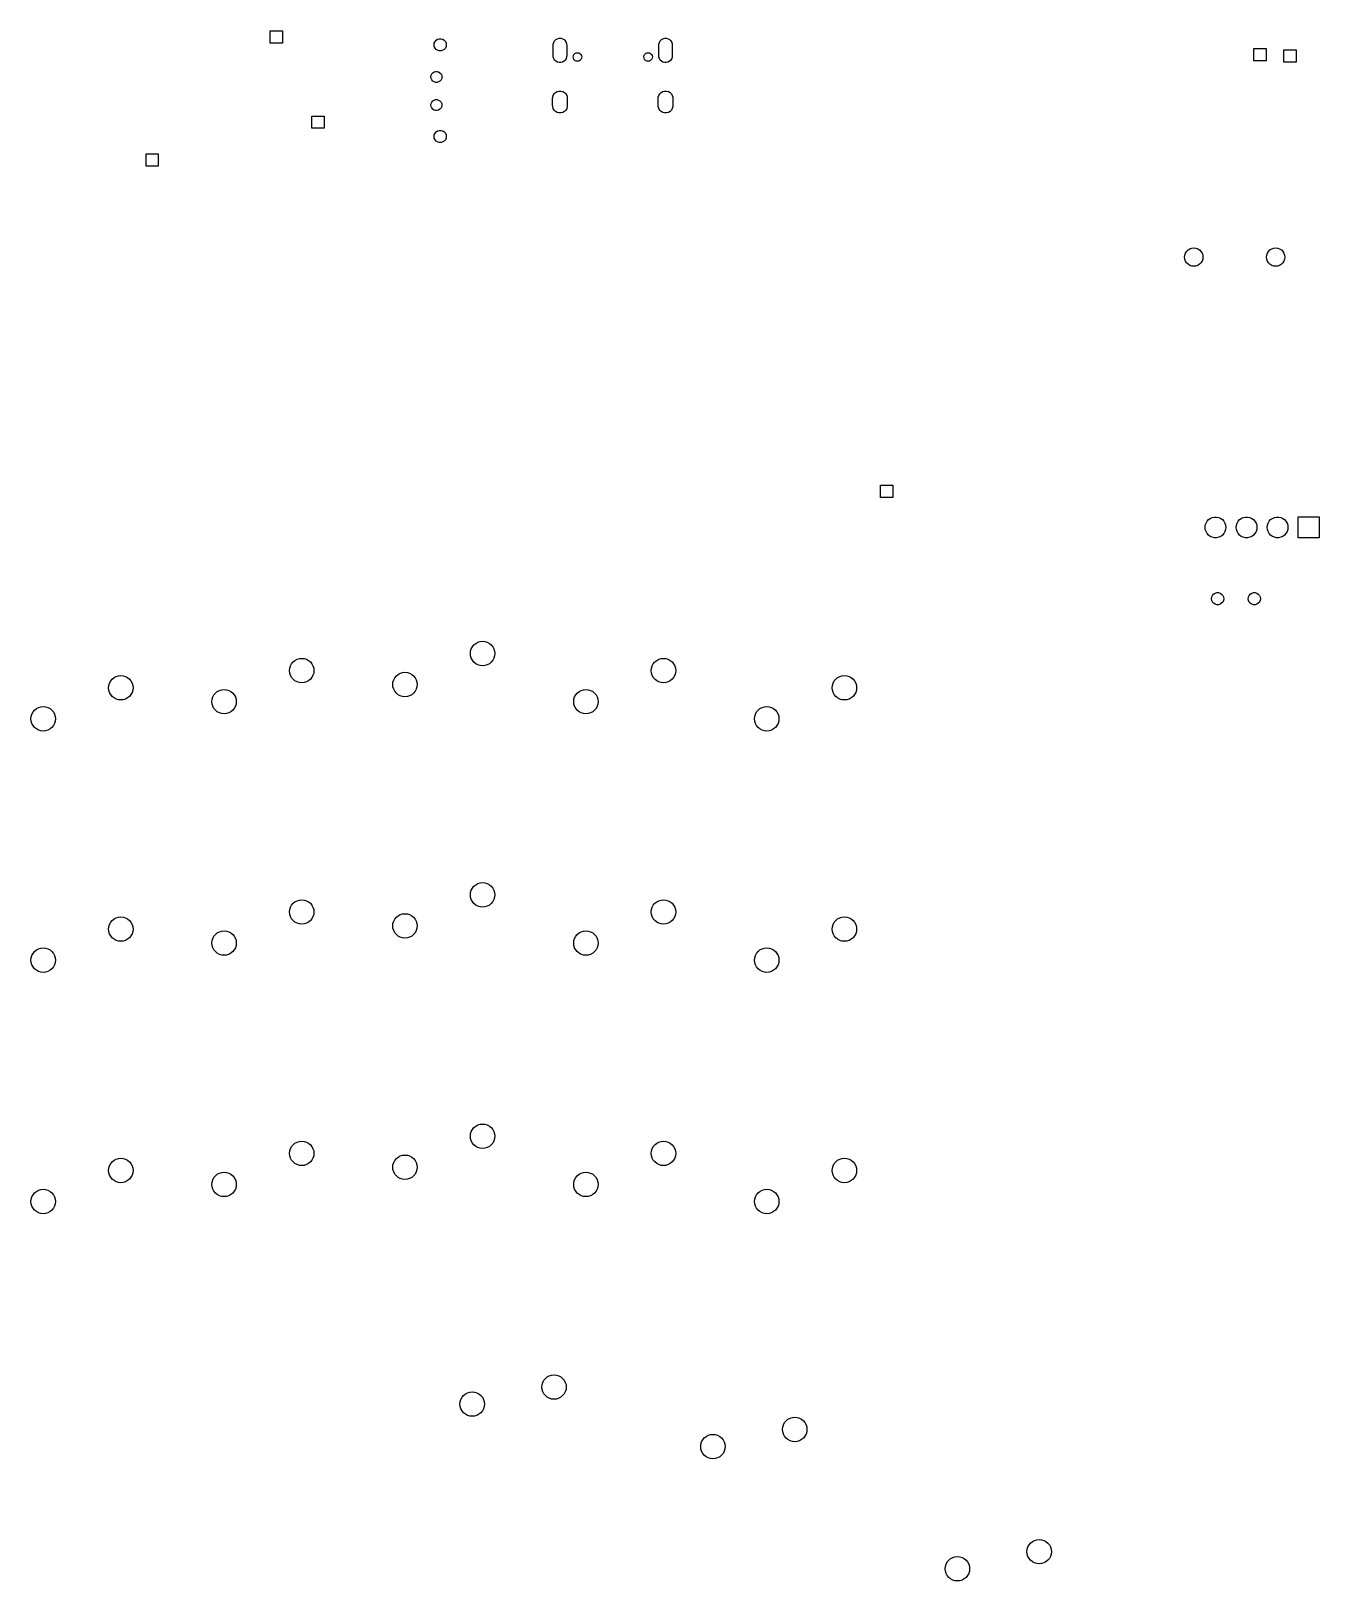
# Model space of a CAD drawing. Extents: x 4.44 to 8.59, y -5.69 to -0.69.
import ezdxf

# ---------------------------------------------------------------- set-up
doc = ezdxf.new("R2010")
doc.units = 0
doc.header["$MEASUREMENT"] = 0
doc.layers.add('BLACK', color=7, linetype='CONTINUOUS')

msp = doc.modelspace()

# ---------------------------------------------------------------- linework, layer by layer
at = {"layer": 'BLACK', "linetype": 'CONTINUOUS'}
for p, q in [((5.2155, -0.7339), (5.2155, -0.6945)), ((5.2155, -0.6945), (5.2549, -0.6945)), ((5.2549, -0.6945), (5.2549, -0.7339)), ((5.2549, -0.7339), (5.2155, -0.7339)), ((5.7433, -0.7388), (5.7441, -0.7332)), ((5.7441, -0.7443), (5.7433, -0.7388)), ((5.7441, -0.7332), (5.7464, -0.7281)), ((5.7464, -0.7494), (5.7441, -0.7443)), ((5.7464, -0.7281), (5.7501, -0.7239)), ((5.7501, -0.7239), (5.7548, -0.7209)), ((5.7548, -0.7209), (5.7602, -0.7193)), ((5.7602, -0.7193), (5.7658, -0.7193)), ((5.7658, -0.7193), (5.7712, -0.7209)), ((5.7712, -0.7209), (5.7759, -0.7239)), ((5.7759, -0.7239), (5.7796, -0.7281)), ((5.7796, -0.7281), (5.7819, -0.7332)), ((5.7819, -0.7443), (5.7796, -0.7494)), ((5.7819, -0.7332), (5.7827, -0.7388)), ((5.7827, -0.7388), (5.7819, -0.7443)), ((6.1272, -0.7396), (6.1274, -0.7367)), ((6.1272, -0.775), (6.1272, -0.7396)), ((6.1274, -0.7367), (6.1288, -0.7313)), ((6.1288, -0.7313), (6.1316, -0.7264)), ((6.1316, -0.7264), (6.1356, -0.7224)), ((6.1356, -0.7224), (6.1405, -0.7196)), ((6.1405, -0.7196), (6.146, -0.7181)), ((6.146, -0.7181), (6.1516, -0.7181)), ((6.1516, -0.7181), (6.1571, -0.7196)), ((6.1571, -0.7196), (6.162, -0.7224)), ((6.162, -0.7224), (6.166, -0.7264)), ((6.166, -0.7264), (6.1688, -0.7313)), ((6.1688, -0.7313), (6.1703, -0.7367)), ((6.1703, -0.7367), (6.1705, -0.7396)), ((6.1705, -0.7396), (6.1705, -0.775)), ((6.4673, -0.7396), (6.4675, -0.7367)), ((6.4673, -0.775), (6.4673, -0.7396)), ((6.4675, -0.7367), (6.469, -0.7313)), ((6.469, -0.7313), (6.4718, -0.7264)), ((6.4718, -0.7264), (6.4758, -0.7224)), ((6.4758, -0.7224), (6.4807, -0.7196)), ((6.4807, -0.7196), (6.4862, -0.7181)), ((6.4862, -0.7181), (6.4918, -0.7181)), ((6.4918, -0.7181), (6.4973, -0.7196)), ((6.4973, -0.7196), (6.5022, -0.7224)), ((6.5022, -0.7224), (6.5062, -0.7264)), ((6.5062, -0.7264), (6.509, -0.7313)), ((6.509, -0.7313), (6.5104, -0.7367)), ((6.5104, -0.7367), (6.5106, -0.7396)), ((6.5106, -0.7396), (6.5106, -0.775)), ((5.7501, -0.7537), (5.7464, -0.7494)), ((5.7548, -0.7567), (5.7501, -0.7537)), ((5.7602, -0.7583), (5.7548, -0.7567)), ((5.7658, -0.7583), (5.7602, -0.7583)), ((5.7712, -0.7567), (5.7658, -0.7583)), ((5.7759, -0.7537), (5.7712, -0.7567)), ((5.7796, -0.7494), (5.7759, -0.7537)), ((6.1274, -0.7778), (6.1272, -0.775)), ((6.1288, -0.7833), (6.1274, -0.7778)), ((6.1316, -0.7882), (6.1288, -0.7833)), ((6.1356, -0.7922), (6.1316, -0.7882)), ((6.1405, -0.795), (6.1356, -0.7922)), ((6.146, -0.7965), (6.1405, -0.795)), ((6.1516, -0.7965), (6.146, -0.7965)), ((6.1571, -0.795), (6.1516, -0.7965)), ((6.162, -0.7922), (6.1571, -0.795)), ((6.166, -0.7882), (6.162, -0.7922)), ((6.1688, -0.7833), (6.166, -0.7882)), ((6.1703, -0.7778), (6.1688, -0.7833)), ((6.1705, -0.775), (6.1703, -0.7778)), ((6.1913, -0.7781), (6.192, -0.7739)), ((6.192, -0.7824), (6.1913, -0.7781)), ((6.192, -0.7739), (6.194, -0.7701)), ((6.194, -0.7862), (6.192, -0.7824)), ((6.194, -0.7701), (6.197, -0.767)), ((6.197, -0.7893), (6.194, -0.7862)), ((6.197, -0.767), (6.2009, -0.765)), ((6.2009, -0.7913), (6.197, -0.7893)), ((6.2009, -0.765), (6.2051, -0.7644)), ((6.2051, -0.7919), (6.2009, -0.7913)), ((6.2051, -0.7644), (6.2094, -0.765)), ((6.2094, -0.7913), (6.2051, -0.7919)), ((6.2094, -0.765), (6.2132, -0.767)), ((6.2132, -0.7893), (6.2094, -0.7913)), ((6.2132, -0.767), (6.2163, -0.7701)), ((6.2163, -0.7862), (6.2132, -0.7893)), ((6.2163, -0.7701), (6.2182, -0.7739)), ((6.2182, -0.7824), (6.2163, -0.7862)), ((6.2182, -0.7739), (6.2189, -0.7781)), ((6.2189, -0.7781), (6.2182, -0.7824)), ((6.4189, -0.7781), (6.4196, -0.7739)), ((6.4196, -0.7824), (6.4189, -0.7781)), ((6.4196, -0.7739), (6.4215, -0.7701)), ((6.4215, -0.7862), (6.4196, -0.7824)), ((6.4215, -0.7701), (6.4246, -0.767)), ((6.4246, -0.7893), (6.4215, -0.7862)), ((6.4246, -0.767), (6.4284, -0.765)), ((6.4284, -0.7913), (6.4246, -0.7893)), ((6.4284, -0.765), (6.4327, -0.7644)), ((6.4327, -0.7919), (6.4284, -0.7913)), ((6.4327, -0.7644), (6.4369, -0.765)), ((6.4369, -0.7913), (6.4327, -0.7919)), ((6.4369, -0.765), (6.4408, -0.767)), ((6.4408, -0.7893), (6.4369, -0.7913)), ((6.4408, -0.767), (6.4438, -0.7701)), ((6.4438, -0.7862), (6.4408, -0.7893)), ((6.4438, -0.7701), (6.4458, -0.7739)), ((6.4458, -0.7824), (6.4438, -0.7862)), ((6.4458, -0.7739), (6.4465, -0.7781)), ((6.4465, -0.7781), (6.4458, -0.7824)), ((6.4675, -0.7778), (6.4673, -0.775)), ((6.469, -0.7833), (6.4675, -0.7778)), ((6.4718, -0.7882), (6.469, -0.7833)), ((6.4758, -0.7922), (6.4718, -0.7882)), ((6.4807, -0.795), (6.4758, -0.7922)), ((6.4862, -0.7965), (6.4807, -0.795)), ((6.4918, -0.7965), (6.4862, -0.7965)), ((6.4973, -0.795), (6.4918, -0.7965)), ((6.5022, -0.7922), (6.4973, -0.795)), ((6.5062, -0.7882), (6.5022, -0.7922)), ((6.509, -0.7833), (6.5062, -0.7882)), ((6.5104, -0.7778), (6.509, -0.7833)), ((6.5106, -0.775), (6.5104, -0.7778)), ((8.3845, -0.7907), (8.3845, -0.7513)), ((8.3845, -0.7513), (8.4239, -0.7513)), ((8.4239, -0.7907), (8.3845, -0.7907)), ((8.4239, -0.7513), (8.4239, -0.7907)), ((8.4805, -0.7947), (8.4805, -0.7553)), ((8.4805, -0.7553), (8.5199, -0.7553)), ((8.5199, -0.7947), (8.4805, -0.7947)), ((8.5199, -0.7553), (8.5199, -0.7947)), ((5.7331, -0.8423), (5.7338, -0.8373)), ((5.7338, -0.8473), (5.7331, -0.8423)), ((5.7338, -0.8373), (5.7359, -0.8327)), ((5.7359, -0.8519), (5.7338, -0.8473)), ((5.7359, -0.8327), (5.7392, -0.8289)), ((5.7392, -0.8289), (5.7434, -0.8262)), ((5.7434, -0.8262), (5.7483, -0.8248)), ((5.7483, -0.8248), (5.7533, -0.8248)), ((5.7533, -0.8248), (5.7581, -0.8262)), ((5.7581, -0.8262), (5.7624, -0.8289)), ((5.7624, -0.8289), (5.7657, -0.8327)), ((5.7657, -0.8327), (5.7678, -0.8373)), ((5.7678, -0.8473), (5.7657, -0.8519)), ((5.7678, -0.8373), (5.7685, -0.8423)), ((5.7685, -0.8423), (5.7678, -0.8473)), ((5.7392, -0.8557), (5.7359, -0.8519)), ((5.7434, -0.8584), (5.7392, -0.8557)), ((5.7483, -0.8599), (5.7434, -0.8584)), ((5.7533, -0.8599), (5.7483, -0.8599)), ((5.7581, -0.8584), (5.7533, -0.8599)), ((5.7624, -0.8557), (5.7581, -0.8584)), ((5.7657, -0.8519), (5.7624, -0.8557)), ((6.127, -0.9022), (6.1301, -0.8968)), ((6.1301, -0.8968), (6.1344, -0.8925)), ((6.1344, -0.8925), (6.1398, -0.8894)), ((6.1398, -0.8894), (6.1457, -0.8878)), ((6.1457, -0.8878), (6.1519, -0.8878)), ((6.1519, -0.8878), (6.1579, -0.8894)), ((6.1579, -0.8894), (6.1632, -0.8925)), ((6.1632, -0.8925), (6.1676, -0.8968)), ((6.1676, -0.8968), (6.1706, -0.9022)), ((6.4672, -0.9022), (6.4702, -0.8968)), ((6.4702, -0.8968), (6.4746, -0.8925)), ((6.4746, -0.8925), (6.4799, -0.8894)), ((6.4799, -0.8894), (6.4859, -0.8878)), ((6.4859, -0.8878), (6.4921, -0.8878)), ((6.4921, -0.8878), (6.498, -0.8894)), ((6.498, -0.8894), (6.5034, -0.8925)), ((6.5034, -0.8925), (6.5077, -0.8968)), ((6.5077, -0.8968), (6.5108, -0.9022)), ((5.7331, -0.9329), (5.7338, -0.9279)), ((5.7338, -0.9379), (5.7331, -0.9329)), ((5.7338, -0.9279), (5.7359, -0.9233)), ((5.7359, -0.9425), (5.7338, -0.9379)), ((5.7359, -0.9233), (5.7392, -0.9195)), ((5.7392, -0.9463), (5.7359, -0.9425)), ((5.7392, -0.9195), (5.7434, -0.9168)), ((5.7434, -0.949), (5.7392, -0.9463)), ((5.7434, -0.9168), (5.7483, -0.9153)), ((5.7483, -0.9153), (5.7533, -0.9153)), ((5.7533, -0.9153), (5.7581, -0.9168)), ((5.7581, -0.9168), (5.7624, -0.9195)), ((5.7624, -0.9463), (5.7581, -0.949)), ((5.7624, -0.9195), (5.7657, -0.9233)), ((5.7657, -0.9425), (5.7624, -0.9463)), ((5.7657, -0.9233), (5.7678, -0.9279)), ((5.7678, -0.9379), (5.7657, -0.9425)), ((5.7678, -0.9279), (5.7685, -0.9329)), ((5.7685, -0.9329), (5.7678, -0.9379)), ((6.1252, -0.9112), (6.1254, -0.9081)), ((6.1252, -0.9348), (6.1252, -0.9112)), ((6.1254, -0.9379), (6.1252, -0.9348)), ((6.1254, -0.9081), (6.127, -0.9022)), ((6.127, -0.9439), (6.1254, -0.9379)), ((6.1301, -0.9492), (6.127, -0.9439)), ((6.1706, -0.9439), (6.1676, -0.9492)), ((6.1706, -0.9022), (6.1722, -0.9081)), ((6.1722, -0.9379), (6.1706, -0.9439)), ((6.1722, -0.9081), (6.1724, -0.9112)), ((6.1724, -0.9348), (6.1722, -0.9379)), ((6.1724, -0.9112), (6.1724, -0.9348)), ((6.4654, -0.9112), (6.4656, -0.9081)), ((6.4654, -0.9348), (6.4654, -0.9112)), ((6.4656, -0.9379), (6.4654, -0.9348)), ((6.4656, -0.9081), (6.4672, -0.9022)), ((6.4672, -0.9439), (6.4656, -0.9379)), ((6.4702, -0.9492), (6.4672, -0.9439)), ((6.5108, -0.9439), (6.5077, -0.9492)), ((6.5108, -0.9022), (6.5124, -0.9081)), ((6.5124, -0.9379), (6.5108, -0.9439)), ((6.5124, -0.9081), (6.5126, -0.9112)), ((6.5126, -0.9348), (6.5124, -0.9379)), ((6.5126, -0.9112), (6.5126, -0.9348)), ((5.3495, -1.0079), (5.3495, -0.9685)), ((5.3495, -0.9685), (5.3889, -0.9685)), ((5.3889, -0.9685), (5.3889, -1.0079)), ((5.7483, -0.9504), (5.7434, -0.949)), ((5.7533, -0.9504), (5.7483, -0.9504)), ((5.7581, -0.949), (5.7533, -0.9504)), ((6.1344, -0.9536), (6.1301, -0.9492)), ((6.1398, -0.9567), (6.1344, -0.9536)), ((6.1457, -0.9583), (6.1398, -0.9567)), ((6.1519, -0.9583), (6.1457, -0.9583)), ((6.1579, -0.9567), (6.1519, -0.9583)), ((6.1632, -0.9536), (6.1579, -0.9567)), ((6.1676, -0.9492), (6.1632, -0.9536)), ((6.4746, -0.9536), (6.4702, -0.9492)), ((6.4799, -0.9567), (6.4746, -0.9536)), ((6.4859, -0.9583), (6.4799, -0.9567)), ((6.4921, -0.9583), (6.4859, -0.9583)), ((6.498, -0.9567), (6.4921, -0.9583)), ((6.5034, -0.9536), (6.498, -0.9567)), ((6.5077, -0.9492), (6.5034, -0.9536)), ((5.3889, -1.0079), (5.3495, -1.0079)), ((5.7433, -1.0341), (5.7441, -1.0285)), ((5.7441, -1.0396), (5.7433, -1.0341)), ((5.7441, -1.0285), (5.7464, -1.0234)), ((5.7464, -1.0447), (5.7441, -1.0396)), ((5.7464, -1.0234), (5.7501, -1.0192)), ((5.7501, -1.0489), (5.7464, -1.0447)), ((5.7501, -1.0192), (5.7548, -1.0161)), ((5.7548, -1.0161), (5.7602, -1.0146)), ((5.7602, -1.0146), (5.7658, -1.0146)), ((5.7658, -1.0146), (5.7712, -1.0161)), ((5.7712, -1.0161), (5.7759, -1.0192)), ((5.7759, -1.0192), (5.7796, -1.0234)), ((5.7796, -1.0447), (5.7759, -1.0489)), ((5.7796, -1.0234), (5.7819, -1.0285)), ((5.7819, -1.0396), (5.7796, -1.0447)), ((5.7819, -1.0285), (5.7827, -1.0341)), ((5.7827, -1.0341), (5.7819, -1.0396)), ((4.8155, -1.1299), (4.8155, -1.0905)), ((4.8155, -1.0905), (4.8549, -1.0905)), ((4.8549, -1.0905), (4.8549, -1.1299)), ((5.7548, -1.052), (5.7501, -1.0489)), ((5.7602, -1.0535), (5.7548, -1.052)), ((5.7658, -1.0535), (5.7602, -1.0535)), ((5.7712, -1.052), (5.7658, -1.0535)), ((5.7759, -1.0489), (5.7712, -1.052)), ((4.8549, -1.1299), (4.8155, -1.1299)), ((8.1721, -1.3999), (8.1777, -1.3964)), ((8.1777, -1.3964), (8.184, -1.3942)), ((8.184, -1.3942), (8.1906, -1.3935)), ((8.1906, -1.3935), (8.1971, -1.3942)), ((8.1971, -1.3942), (8.2034, -1.3964)), ((8.2034, -1.3964), (8.209, -1.3999)), ((8.4359, -1.3999), (8.4415, -1.3964)), ((8.4415, -1.3964), (8.4478, -1.3942)), ((8.4478, -1.3942), (8.4543, -1.3935)), ((8.4543, -1.3935), (8.4609, -1.3942)), ((8.4609, -1.3942), (8.4671, -1.3964)), ((8.4671, -1.3964), (8.4727, -1.3999)), ((8.161, -1.423), (8.1618, -1.4164)), ((8.1618, -1.4296), (8.161, -1.423)), ((8.1618, -1.4164), (8.1639, -1.4102)), ((8.1639, -1.4358), (8.1618, -1.4296)), ((8.1639, -1.4102), (8.1675, -1.4046)), ((8.1675, -1.4414), (8.1639, -1.4358)), ((8.1675, -1.4046), (8.1721, -1.3999)), ((8.1721, -1.4461), (8.1675, -1.4414)), ((8.1777, -1.4496), (8.1721, -1.4461)), ((8.209, -1.4461), (8.2034, -1.4496)), ((8.209, -1.3999), (8.2136, -1.4046)), ((8.2136, -1.4414), (8.209, -1.4461)), ((8.2136, -1.4046), (8.2172, -1.4102)), ((8.2172, -1.4358), (8.2136, -1.4414)), ((8.2172, -1.4102), (8.2193, -1.4164)), ((8.2193, -1.4296), (8.2172, -1.4358)), ((8.2193, -1.4164), (8.2201, -1.423)), ((8.2201, -1.423), (8.2193, -1.4296)), ((8.4248, -1.423), (8.4255, -1.4164)), ((8.4255, -1.4296), (8.4248, -1.423)), ((8.4255, -1.4164), (8.4277, -1.4102)), ((8.4277, -1.4358), (8.4255, -1.4296)), ((8.4277, -1.4102), (8.4312, -1.4046)), ((8.4312, -1.4414), (8.4277, -1.4358)), ((8.4312, -1.4046), (8.4359, -1.3999)), ((8.4359, -1.4461), (8.4312, -1.4414)), ((8.4415, -1.4496), (8.4359, -1.4461)), ((8.4727, -1.4461), (8.4671, -1.4496)), ((8.4727, -1.3999), (8.4774, -1.4046)), ((8.4774, -1.4414), (8.4727, -1.4461)), ((8.4774, -1.4046), (8.4809, -1.4102)), ((8.4809, -1.4358), (8.4774, -1.4414)), ((8.4809, -1.4102), (8.4831, -1.4164)), ((8.4831, -1.4296), (8.4809, -1.4358)), ((8.4831, -1.4164), (8.4839, -1.423)), ((8.4839, -1.423), (8.4831, -1.4296)), ((8.184, -1.4518), (8.1777, -1.4496)), ((8.1906, -1.4525), (8.184, -1.4518)), ((8.1971, -1.4518), (8.1906, -1.4525)), ((8.2034, -1.4496), (8.1971, -1.4518)), ((8.4478, -1.4518), (8.4415, -1.4496)), ((8.4543, -1.4525), (8.4478, -1.4518)), ((8.4609, -1.4518), (8.4543, -1.4525)), ((8.4671, -1.4496), (8.4609, -1.4518)), ((7.1819, -2.197), (7.1819, -2.1577)), ((7.1819, -2.1577), (7.2212, -2.1577)), ((7.2212, -2.1577), (7.2212, -2.197)), ((7.2212, -2.197), (7.1819, -2.197)), ((8.227, -2.2935), (8.2277, -2.2865)), ((8.2277, -2.3004), (8.227, -2.2935)), ((8.2277, -2.2865), (8.2299, -2.2798)), ((8.2299, -2.2798), (8.2334, -2.2738)), ((8.2334, -2.2738), (8.238, -2.2686)), ((8.238, -2.2686), (8.2437, -2.2645)), ((8.2437, -2.2645), (8.2501, -2.2616)), ((8.2501, -2.2616), (8.2569, -2.2602)), ((8.2569, -2.2602), (8.2639, -2.2602)), ((8.2639, -2.2602), (8.2708, -2.2616)), ((8.2708, -2.2616), (8.2772, -2.2645)), ((8.2772, -2.2645), (8.2828, -2.2686)), ((8.2828, -2.2686), (8.2875, -2.2738)), ((8.2875, -2.2738), (8.291, -2.2798)), ((8.291, -2.2798), (8.2932, -2.2865)), ((8.2932, -2.2865), (8.2939, -2.2935)), ((8.2939, -2.2935), (8.2932, -2.3004)), ((8.327, -2.2935), (8.3277, -2.2865)), ((8.3277, -2.3004), (8.327, -2.2935)), ((8.3277, -2.2865), (8.3299, -2.2798)), ((8.3299, -2.2798), (8.3334, -2.2738)), ((8.3334, -2.2738), (8.338, -2.2686)), ((8.338, -2.2686), (8.3437, -2.2645)), ((8.3437, -2.2645), (8.3501, -2.2616)), ((8.3501, -2.2616), (8.3569, -2.2602)), ((8.3569, -2.2602), (8.3639, -2.2602)), ((8.3639, -2.2602), (8.3708, -2.2616)), ((8.3708, -2.2616), (8.3772, -2.2645)), ((8.3772, -2.2645), (8.3828, -2.2686)), ((8.3828, -2.2686), (8.3875, -2.2738)), ((8.3875, -2.2738), (8.391, -2.2798)), ((8.391, -2.2798), (8.3932, -2.2865)), ((8.3932, -2.2865), (8.3939, -2.2935)), ((8.3939, -2.2935), (8.3932, -2.3004)), ((8.427, -2.2935), (8.4277, -2.2865)), ((8.4277, -2.3004), (8.427, -2.2935)), ((8.4277, -2.2865), (8.4299, -2.2798)), ((8.4299, -2.2798), (8.4334, -2.2738)), ((8.4334, -2.2738), (8.438, -2.2686)), ((8.438, -2.2686), (8.4437, -2.2645)), ((8.4437, -2.2645), (8.4501, -2.2616)), ((8.4501, -2.2616), (8.4569, -2.2602)), ((8.4569, -2.2602), (8.4639, -2.2602)), ((8.4639, -2.2602), (8.4708, -2.2616)), ((8.4708, -2.2616), (8.4772, -2.2645)), ((8.4772, -2.2645), (8.4828, -2.2686)), ((8.4828, -2.2686), (8.4875, -2.2738)), ((8.4875, -2.2738), (8.491, -2.2798)), ((8.491, -2.2798), (8.4932, -2.2865)), ((8.4932, -2.2865), (8.4939, -2.2935)), ((8.4939, -2.2935), (8.4932, -2.3004)), ((8.527, -2.3269), (8.527, -2.26)), ((8.527, -2.26), (8.5939, -2.26)), ((8.5939, -2.26), (8.5939, -2.3269)), ((8.2299, -2.3071), (8.2277, -2.3004)), ((8.2334, -2.3131), (8.2299, -2.3071)), ((8.238, -2.3183), (8.2334, -2.3131)), ((8.2437, -2.3224), (8.238, -2.3183)), ((8.2501, -2.3253), (8.2437, -2.3224)), ((8.2569, -2.3267), (8.2501, -2.3253)), ((8.2639, -2.3267), (8.2569, -2.3267)), ((8.2708, -2.3253), (8.2639, -2.3267)), ((8.2772, -2.3224), (8.2708, -2.3253)), ((8.2828, -2.3183), (8.2772, -2.3224)), ((8.2875, -2.3131), (8.2828, -2.3183)), ((8.291, -2.3071), (8.2875, -2.3131)), ((8.2932, -2.3004), (8.291, -2.3071)), ((8.3299, -2.3071), (8.3277, -2.3004)), ((8.3334, -2.3131), (8.3299, -2.3071)), ((8.338, -2.3183), (8.3334, -2.3131)), ((8.3437, -2.3224), (8.338, -2.3183)), ((8.3501, -2.3253), (8.3437, -2.3224)), ((8.3569, -2.3267), (8.3501, -2.3253)), ((8.3639, -2.3267), (8.3569, -2.3267)), ((8.3708, -2.3253), (8.3639, -2.3267)), ((8.3772, -2.3224), (8.3708, -2.3253)), ((8.3828, -2.3183), (8.3772, -2.3224)), ((8.3875, -2.3131), (8.3828, -2.3183)), ((8.391, -2.3071), (8.3875, -2.3131)), ((8.3932, -2.3004), (8.391, -2.3071)), ((8.4299, -2.3071), (8.4277, -2.3004)), ((8.4334, -2.3131), (8.4299, -2.3071)), ((8.438, -2.3183), (8.4334, -2.3131)), ((8.4437, -2.3224), (8.438, -2.3183)), ((8.4501, -2.3253), (8.4437, -2.3224)), ((8.4569, -2.3267), (8.4501, -2.3253)), ((8.4639, -2.3267), (8.4569, -2.3267)), ((8.4708, -2.3253), (8.4639, -2.3267)), ((8.4772, -2.3224), (8.4708, -2.3253)), ((8.4828, -2.3183), (8.4772, -2.3224)), ((8.4875, -2.3131), (8.4828, -2.3183)), ((8.491, -2.3071), (8.4875, -2.3131)), ((8.4932, -2.3004), (8.491, -2.3071)), ((8.5939, -2.3269), (8.527, -2.3269)), ((8.2476, -2.5232), (8.2484, -2.5177)), ((8.2484, -2.5288), (8.2476, -2.5232)), ((8.2484, -2.5177), (8.2508, -2.5126)), ((8.2508, -2.5339), (8.2484, -2.5288)), ((8.2508, -2.5126), (8.2544, -2.5084)), ((8.2544, -2.5381), (8.2508, -2.5339)), ((8.2544, -2.5084), (8.2591, -2.5053)), ((8.2591, -2.5411), (8.2544, -2.5381)), ((8.2591, -2.5053), (8.2645, -2.5037)), ((8.2645, -2.5427), (8.2591, -2.5411)), ((8.2645, -2.5037), (8.2701, -2.5037)), ((8.2701, -2.5427), (8.2645, -2.5427)), ((8.2701, -2.5037), (8.2755, -2.5053)), ((8.2755, -2.5411), (8.2701, -2.5427)), ((8.2755, -2.5053), (8.2802, -2.5084)), ((8.2802, -2.5381), (8.2755, -2.5411)), ((8.2802, -2.5084), (8.2839, -2.5126)), ((8.2839, -2.5339), (8.2802, -2.5381)), ((8.2839, -2.5126), (8.2862, -2.5177)), ((8.2862, -2.5288), (8.2839, -2.5339)), ((8.2862, -2.5177), (8.287, -2.5232)), ((8.287, -2.5232), (8.2862, -2.5288)), ((8.3657, -2.5232), (8.3665, -2.5177)), ((8.3665, -2.5288), (8.3657, -2.5232)), ((8.3665, -2.5177), (8.3689, -2.5126)), ((8.3689, -2.5339), (8.3665, -2.5288)), ((8.3689, -2.5126), (8.3725, -2.5084)), ((8.3725, -2.5381), (8.3689, -2.5339)), ((8.3725, -2.5084), (8.3773, -2.5053)), ((8.3773, -2.5411), (8.3725, -2.5381)), ((8.3773, -2.5053), (8.3826, -2.5037)), ((8.3826, -2.5427), (8.3773, -2.5411)), ((8.3826, -2.5037), (8.3882, -2.5037)), ((8.3882, -2.5427), (8.3826, -2.5427)), ((8.3882, -2.5037), (8.3936, -2.5053)), ((8.3936, -2.5411), (8.3882, -2.5427)), ((8.3936, -2.5053), (8.3983, -2.5084)), ((8.3983, -2.5381), (8.3936, -2.5411)), ((8.3983, -2.5084), (8.402, -2.5126)), ((8.402, -2.5339), (8.3983, -2.5381)), ((8.402, -2.5126), (8.4043, -2.5177)), ((8.4043, -2.5288), (8.402, -2.5339)), ((8.4043, -2.5177), (8.4051, -2.5232)), ((8.4051, -2.5232), (8.4043, -2.5288)), ((5.8603, -2.6998), (5.861, -2.6921)), ((5.861, -2.6921), (5.8633, -2.6847)), ((5.8633, -2.6847), (5.8669, -2.6779)), ((5.8669, -2.6779), (5.8718, -2.6719)), ((5.8718, -2.6719), (5.8778, -2.667)), ((5.8778, -2.667), (5.8846, -2.6634)), ((5.8846, -2.6634), (5.892, -2.6612)), ((5.892, -2.6612), (5.8996, -2.6604)), ((5.8996, -2.6604), (5.9073, -2.6612)), ((5.9073, -2.6612), (5.9147, -2.6634)), ((5.9147, -2.6634), (5.9215, -2.667)), ((5.9215, -2.667), (5.9275, -2.6719)), ((5.9275, -2.6719), (5.9324, -2.6779)), ((5.9324, -2.6779), (5.936, -2.6847)), ((5.936, -2.6847), (5.9383, -2.6921)), ((5.9383, -2.6921), (5.939, -2.6998)), ((5.2784, -2.7472), (5.2806, -2.7398)), ((5.2806, -2.7398), (5.2842, -2.733)), ((5.2842, -2.733), (5.2891, -2.727)), ((5.2891, -2.727), (5.2951, -2.7221)), ((5.2951, -2.7221), (5.3019, -2.7185)), ((5.3019, -2.7185), (5.3093, -2.7163)), ((5.3093, -2.7163), (5.317, -2.7155)), ((5.317, -2.7155), (5.3246, -2.7163)), ((5.3246, -2.7163), (5.332, -2.7185)), ((5.332, -2.7185), (5.3388, -2.7221)), ((5.3388, -2.7221), (5.3448, -2.727)), ((5.3448, -2.727), (5.3497, -2.733)), ((5.3497, -2.733), (5.3533, -2.7398)), ((5.3533, -2.7398), (5.3556, -2.7472)), ((5.861, -2.7074), (5.8603, -2.6998)), ((5.8633, -2.7148), (5.861, -2.7074)), ((5.8669, -2.7216), (5.8633, -2.7148)), ((5.8718, -2.7276), (5.8669, -2.7216)), ((5.8778, -2.7325), (5.8718, -2.7276)), ((5.8846, -2.7361), (5.8778, -2.7325)), ((5.892, -2.7384), (5.8846, -2.7361)), ((5.8996, -2.7391), (5.892, -2.7384)), ((5.9073, -2.7384), (5.8996, -2.7391)), ((5.9147, -2.7361), (5.9073, -2.7384)), ((5.9215, -2.7325), (5.9147, -2.7361)), ((5.9275, -2.7276), (5.9215, -2.7325)), ((5.9324, -2.7216), (5.9275, -2.7276)), ((5.936, -2.7148), (5.9324, -2.7216)), ((5.9383, -2.7074), (5.936, -2.7148)), ((5.939, -2.6998), (5.9383, -2.7074)), ((6.4437, -2.7472), (6.4459, -2.7398)), ((6.4459, -2.7398), (6.4496, -2.733)), ((6.4496, -2.733), (6.4545, -2.727)), ((6.4545, -2.727), (6.4605, -2.7221)), ((6.4605, -2.7221), (6.4673, -2.7185)), ((6.4673, -2.7185), (6.4746, -2.7163)), ((6.4746, -2.7163), (6.4823, -2.7155)), ((6.4823, -2.7155), (6.49, -2.7163)), ((6.49, -2.7163), (6.4974, -2.7185)), ((6.4974, -2.7185), (6.5042, -2.7221)), ((6.5042, -2.7221), (6.5102, -2.727)), ((6.5102, -2.727), (6.5151, -2.733)), ((6.5151, -2.733), (6.5187, -2.7398)), ((6.5187, -2.7398), (6.5209, -2.7472)), ((4.6957, -2.8023), (4.6979, -2.7949)), ((4.6979, -2.7949), (4.7016, -2.7881)), ((4.7016, -2.7881), (4.7065, -2.7822)), ((4.7065, -2.7822), (4.7124, -2.7773)), ((4.7124, -2.7773), (4.7192, -2.7736)), ((4.7192, -2.7736), (4.7266, -2.7714)), ((4.7266, -2.7714), (4.7343, -2.7706)), ((4.7343, -2.7706), (4.742, -2.7714)), ((4.742, -2.7714), (4.7494, -2.7736)), ((4.7494, -2.7736), (4.7562, -2.7773)), ((4.7562, -2.7773), (4.7621, -2.7822)), ((4.7621, -2.7822), (4.767, -2.7881)), ((4.767, -2.7881), (4.7707, -2.7949)), ((4.7707, -2.7949), (4.7729, -2.8023)), ((5.2776, -2.7549), (5.2784, -2.7472)), ((5.2784, -2.7626), (5.2776, -2.7549)), ((5.2806, -2.7699), (5.2784, -2.7626)), ((5.2842, -2.7768), (5.2806, -2.7699)), ((5.2891, -2.7827), (5.2842, -2.7768)), ((5.2951, -2.7876), (5.2891, -2.7827)), ((5.3019, -2.7913), (5.2951, -2.7876)), ((5.3093, -2.7935), (5.3019, -2.7913)), ((5.317, -2.7943), (5.3093, -2.7935)), ((5.3246, -2.7935), (5.317, -2.7943)), ((5.332, -2.7913), (5.3246, -2.7935)), ((5.3388, -2.7876), (5.332, -2.7913)), ((5.3448, -2.7827), (5.3388, -2.7876)), ((5.3497, -2.7768), (5.3448, -2.7827)), ((5.3533, -2.7699), (5.3497, -2.7768)), ((5.3556, -2.7626), (5.3533, -2.7699)), ((5.3556, -2.7472), (5.3563, -2.7549)), ((5.3563, -2.7549), (5.3556, -2.7626)), ((5.6103, -2.7998), (5.611, -2.7921)), ((5.611, -2.7921), (5.6133, -2.7847)), ((5.6133, -2.7847), (5.6169, -2.7779)), ((5.6169, -2.7779), (5.6218, -2.7719)), ((5.6218, -2.7719), (5.6278, -2.767)), ((5.6278, -2.767), (5.6346, -2.7634)), ((5.6346, -2.7634), (5.642, -2.7612)), ((5.642, -2.7612), (5.6496, -2.7604)), ((5.6496, -2.7604), (5.6573, -2.7612)), ((5.6573, -2.7612), (5.6647, -2.7634)), ((5.6647, -2.7634), (5.6715, -2.767)), ((5.6715, -2.767), (5.6775, -2.7719)), ((5.6775, -2.7719), (5.6824, -2.7779)), ((5.6824, -2.7779), (5.686, -2.7847)), ((5.686, -2.7847), (5.6883, -2.7921)), ((5.6883, -2.7921), (5.689, -2.7998)), ((6.443, -2.7549), (6.4437, -2.7472)), ((6.4437, -2.7626), (6.443, -2.7549)), ((6.4459, -2.7699), (6.4437, -2.7626)), ((6.4496, -2.7768), (6.4459, -2.7699)), ((6.4545, -2.7827), (6.4496, -2.7768)), ((6.4605, -2.7876), (6.4545, -2.7827)), ((6.4673, -2.7913), (6.4605, -2.7876)), ((6.4746, -2.7935), (6.4673, -2.7913)), ((6.4823, -2.7943), (6.4746, -2.7935)), ((6.49, -2.7935), (6.4823, -2.7943)), ((6.4974, -2.7913), (6.49, -2.7935)), ((6.5042, -2.7876), (6.4974, -2.7913)), ((6.5102, -2.7827), (6.5042, -2.7876)), ((6.5151, -2.7768), (6.5102, -2.7827)), ((6.5187, -2.7699), (6.5151, -2.7768)), ((6.5209, -2.7626), (6.5187, -2.7699)), ((6.5209, -2.7472), (6.5217, -2.7549)), ((6.5217, -2.7549), (6.5209, -2.7626)), ((7.0264, -2.8023), (7.0286, -2.7949)), ((7.0286, -2.7949), (7.0323, -2.7881)), ((7.0323, -2.7881), (7.0372, -2.7822)), ((7.0372, -2.7822), (7.0431, -2.7773)), ((7.0431, -2.7773), (7.0499, -2.7736)), ((7.0499, -2.7736), (7.0573, -2.7714)), ((7.0573, -2.7714), (7.065, -2.7706)), ((7.065, -2.7706), (7.0727, -2.7714)), ((7.0727, -2.7714), (7.0801, -2.7736)), ((7.0801, -2.7736), (7.0869, -2.7773)), ((7.0869, -2.7773), (7.0928, -2.7822)), ((7.0928, -2.7822), (7.0977, -2.7881)), ((7.0977, -2.7881), (7.1014, -2.7949)), ((7.1014, -2.7949), (7.1036, -2.8023)), ((4.6949, -2.81), (4.6957, -2.8023)), ((4.6957, -2.8177), (4.6949, -2.81)), ((4.6979, -2.8251), (4.6957, -2.8177)), ((4.7016, -2.8319), (4.6979, -2.8251)), ((4.7065, -2.8378), (4.7016, -2.8319)), ((4.7124, -2.8427), (4.7065, -2.8378)), ((4.7192, -2.8464), (4.7124, -2.8427)), ((4.7562, -2.8427), (4.7494, -2.8464)), ((4.7621, -2.8378), (4.7562, -2.8427)), ((4.767, -2.8319), (4.7621, -2.8378)), ((4.7707, -2.8251), (4.767, -2.8319)), ((4.7729, -2.8177), (4.7707, -2.8251)), ((4.7729, -2.8023), (4.7737, -2.81)), ((4.7737, -2.81), (4.7729, -2.8177)), ((5.0284, -2.8472), (5.0306, -2.8398)), ((5.0306, -2.8398), (5.0342, -2.833)), ((5.0342, -2.833), (5.0391, -2.827)), ((5.0391, -2.827), (5.0451, -2.8221)), ((5.0451, -2.8221), (5.0519, -2.8185)), ((5.0519, -2.8185), (5.0593, -2.8163)), ((5.0593, -2.8163), (5.067, -2.8155)), ((5.067, -2.8155), (5.0746, -2.8163)), ((5.0746, -2.8163), (5.082, -2.8185)), ((5.082, -2.8185), (5.0888, -2.8221)), ((5.0888, -2.8221), (5.0948, -2.827)), ((5.0948, -2.827), (5.0997, -2.833)), ((5.0997, -2.833), (5.1033, -2.8398)), ((5.1033, -2.8398), (5.1056, -2.8472)), ((5.611, -2.8074), (5.6103, -2.7998)), ((5.6133, -2.8148), (5.611, -2.8074)), ((5.6169, -2.8216), (5.6133, -2.8148)), ((5.6218, -2.8276), (5.6169, -2.8216)), ((5.6278, -2.8325), (5.6218, -2.8276)), ((5.6346, -2.8361), (5.6278, -2.8325)), ((5.642, -2.8384), (5.6346, -2.8361)), ((5.6496, -2.8391), (5.642, -2.8384)), ((5.6573, -2.8384), (5.6496, -2.8391)), ((5.6647, -2.8361), (5.6573, -2.8384)), ((5.6715, -2.8325), (5.6647, -2.8361)), ((5.6775, -2.8276), (5.6715, -2.8325)), ((5.6824, -2.8216), (5.6775, -2.8276)), ((5.686, -2.8148), (5.6824, -2.8216)), ((5.6883, -2.8074), (5.686, -2.8148)), ((5.689, -2.7998), (5.6883, -2.8074)), ((6.1937, -2.8472), (6.1959, -2.8398)), ((6.1959, -2.8398), (6.1996, -2.833)), ((6.1996, -2.833), (6.2045, -2.827)), ((6.2045, -2.827), (6.2104, -2.8221)), ((6.2104, -2.8221), (6.2173, -2.8185)), ((6.2173, -2.8185), (6.2246, -2.8163)), ((6.2246, -2.8163), (6.2323, -2.8155)), ((6.2323, -2.8155), (6.24, -2.8163)), ((6.24, -2.8163), (6.2474, -2.8185)), ((6.2474, -2.8185), (6.2542, -2.8221)), ((6.2542, -2.8221), (6.2602, -2.827)), ((6.2602, -2.827), (6.2651, -2.833)), ((6.2651, -2.833), (6.2687, -2.8398)), ((6.2687, -2.8398), (6.2709, -2.8472)), ((7.0256, -2.81), (7.0264, -2.8023)), ((7.0264, -2.8177), (7.0256, -2.81)), ((7.0286, -2.8251), (7.0264, -2.8177)), ((7.0323, -2.8319), (7.0286, -2.8251)), ((7.0372, -2.8378), (7.0323, -2.8319)), ((7.0431, -2.8427), (7.0372, -2.8378)), ((7.0499, -2.8464), (7.0431, -2.8427)), ((7.0869, -2.8427), (7.0801, -2.8464)), ((7.0928, -2.8378), (7.0869, -2.8427)), ((7.0977, -2.8319), (7.0928, -2.8378)), ((7.1014, -2.8251), (7.0977, -2.8319)), ((7.1036, -2.8177), (7.1014, -2.8251)), ((7.1036, -2.8023), (7.1044, -2.81)), ((7.1044, -2.81), (7.1036, -2.8177)), ((4.4457, -2.9023), (4.4479, -2.8949)), ((4.4479, -2.8949), (4.4516, -2.8881)), ((4.4516, -2.8881), (4.4565, -2.8822)), ((4.4565, -2.8822), (4.4624, -2.8773)), ((4.4624, -2.8773), (4.4692, -2.8736)), ((4.4692, -2.8736), (4.4766, -2.8714)), ((4.4766, -2.8714), (4.4843, -2.8706)), ((4.4843, -2.8706), (4.492, -2.8714)), ((4.492, -2.8714), (4.4994, -2.8736)), ((4.4994, -2.8736), (4.5062, -2.8773)), ((4.5062, -2.8773), (4.5121, -2.8822)), ((4.5121, -2.8822), (4.517, -2.8881)), ((4.517, -2.8881), (4.5207, -2.8949)), ((4.5207, -2.8949), (4.5229, -2.9023)), ((4.7266, -2.8486), (4.7192, -2.8464)), ((4.7343, -2.8494), (4.7266, -2.8486)), ((4.742, -2.8486), (4.7343, -2.8494)), ((4.7494, -2.8464), (4.742, -2.8486)), ((5.0276, -2.8549), (5.0284, -2.8472)), ((5.0284, -2.8626), (5.0276, -2.8549)), ((5.0306, -2.8699), (5.0284, -2.8626)), ((5.0342, -2.8768), (5.0306, -2.8699)), ((5.0391, -2.8827), (5.0342, -2.8768)), ((5.0451, -2.8876), (5.0391, -2.8827)), ((5.0519, -2.8913), (5.0451, -2.8876)), ((5.0593, -2.8935), (5.0519, -2.8913)), ((5.067, -2.8943), (5.0593, -2.8935)), ((5.0746, -2.8935), (5.067, -2.8943)), ((5.082, -2.8913), (5.0746, -2.8935)), ((5.0888, -2.8876), (5.082, -2.8913)), ((5.0948, -2.8827), (5.0888, -2.8876)), ((5.0997, -2.8768), (5.0948, -2.8827)), ((5.1033, -2.8699), (5.0997, -2.8768)), ((5.1056, -2.8626), (5.1033, -2.8699)), ((5.1056, -2.8472), (5.1063, -2.8549)), ((5.1063, -2.8549), (5.1056, -2.8626)), ((6.193, -2.8549), (6.1937, -2.8472)), ((6.1937, -2.8626), (6.193, -2.8549)), ((6.1959, -2.8699), (6.1937, -2.8626)), ((6.1996, -2.8768), (6.1959, -2.8699)), ((6.2045, -2.8827), (6.1996, -2.8768)), ((6.2104, -2.8876), (6.2045, -2.8827)), ((6.2173, -2.8913), (6.2104, -2.8876)), ((6.2246, -2.8935), (6.2173, -2.8913)), ((6.2323, -2.8943), (6.2246, -2.8935)), ((6.24, -2.8935), (6.2323, -2.8943)), ((6.2474, -2.8913), (6.24, -2.8935)), ((6.2542, -2.8876), (6.2474, -2.8913)), ((6.2602, -2.8827), (6.2542, -2.8876)), ((6.2651, -2.8768), (6.2602, -2.8827)), ((6.2687, -2.8699), (6.2651, -2.8768)), ((6.2709, -2.8626), (6.2687, -2.8699)), ((6.2709, -2.8472), (6.2717, -2.8549)), ((6.2717, -2.8549), (6.2709, -2.8626)), ((6.7764, -2.9023), (6.7786, -2.8949)), ((6.7786, -2.8949), (6.7823, -2.8881)), ((6.7823, -2.8881), (6.7872, -2.8822)), ((6.7872, -2.8822), (6.7931, -2.8773)), ((6.7931, -2.8773), (6.7999, -2.8736)), ((6.7999, -2.8736), (6.8073, -2.8714)), ((6.8073, -2.8714), (6.815, -2.8706)), ((6.815, -2.8706), (6.8227, -2.8714)), ((6.8227, -2.8714), (6.8301, -2.8736)), ((6.8301, -2.8736), (6.8369, -2.8773)), ((6.8369, -2.8773), (6.8428, -2.8822)), ((6.8428, -2.8822), (6.8477, -2.8881)), ((6.8477, -2.8881), (6.8514, -2.8949)), ((6.8514, -2.8949), (6.8536, -2.9023)), ((7.0573, -2.8486), (7.0499, -2.8464)), ((7.065, -2.8494), (7.0573, -2.8486)), ((7.0727, -2.8486), (7.065, -2.8494)), ((7.0801, -2.8464), (7.0727, -2.8486)), ((4.4449, -2.91), (4.4457, -2.9023)), ((4.4457, -2.9177), (4.4449, -2.91)), ((4.4479, -2.9251), (4.4457, -2.9177)), ((4.4516, -2.9319), (4.4479, -2.9251)), ((4.4565, -2.9378), (4.4516, -2.9319)), ((4.4624, -2.9427), (4.4565, -2.9378)), ((4.4692, -2.9464), (4.4624, -2.9427)), ((4.5062, -2.9427), (4.4994, -2.9464)), ((4.5121, -2.9378), (4.5062, -2.9427)), ((4.517, -2.9319), (4.5121, -2.9378)), ((4.5207, -2.9251), (4.517, -2.9319)), ((4.5229, -2.9177), (4.5207, -2.9251)), ((4.5229, -2.9023), (4.5237, -2.91)), ((4.5237, -2.91), (4.5229, -2.9177)), ((6.7756, -2.91), (6.7764, -2.9023)), ((6.7764, -2.9177), (6.7756, -2.91)), ((6.7786, -2.9251), (6.7764, -2.9177)), ((6.7823, -2.9319), (6.7786, -2.9251)), ((6.7872, -2.9378), (6.7823, -2.9319)), ((6.7931, -2.9427), (6.7872, -2.9378)), ((6.7999, -2.9464), (6.7931, -2.9427)), ((6.8369, -2.9427), (6.8301, -2.9464)), ((6.8428, -2.9378), (6.8369, -2.9427)), ((6.8477, -2.9319), (6.8428, -2.9378)), ((6.8514, -2.9251), (6.8477, -2.9319)), ((6.8536, -2.9177), (6.8514, -2.9251)), ((6.8536, -2.9023), (6.8544, -2.91)), ((6.8544, -2.91), (6.8536, -2.9177)), ((4.4766, -2.9486), (4.4692, -2.9464)), ((4.4843, -2.9494), (4.4766, -2.9486)), ((4.492, -2.9486), (4.4843, -2.9494)), ((4.4994, -2.9464), (4.492, -2.9486)), ((6.8073, -2.9486), (6.7999, -2.9464)), ((6.815, -2.9494), (6.8073, -2.9486)), ((6.8227, -2.9486), (6.815, -2.9494)), ((6.8301, -2.9464), (6.8227, -2.9486)), ((5.8718, -3.4494), (5.8778, -3.4445)), ((5.8778, -3.4445), (5.8846, -3.4409)), ((5.8846, -3.4409), (5.892, -3.4387)), ((5.892, -3.4387), (5.8996, -3.4379)), ((5.8996, -3.4379), (5.9073, -3.4387)), ((5.9073, -3.4387), (5.9147, -3.4409)), ((5.9147, -3.4409), (5.9215, -3.4445)), ((5.9215, -3.4445), (5.9275, -3.4494)), ((5.3019, -3.496), (5.3093, -3.4938)), ((5.3093, -3.4938), (5.317, -3.493)), ((5.317, -3.493), (5.3246, -3.4938)), ((5.3246, -3.4938), (5.332, -3.496)), ((5.8603, -3.4773), (5.861, -3.4696)), ((5.861, -3.4849), (5.8603, -3.4773)), ((5.861, -3.4696), (5.8633, -3.4622)), ((5.8633, -3.4923), (5.861, -3.4849)), ((5.8633, -3.4622), (5.8669, -3.4554)), ((5.8669, -3.4991), (5.8633, -3.4923)), ((5.8669, -3.4554), (5.8718, -3.4494)), ((5.9275, -3.4494), (5.9324, -3.4554)), ((5.9324, -3.4554), (5.936, -3.4622)), ((5.936, -3.4923), (5.9324, -3.4991)), ((5.936, -3.4622), (5.9383, -3.4696)), ((5.9383, -3.4849), (5.936, -3.4923)), ((5.9383, -3.4696), (5.939, -3.4773)), ((5.939, -3.4773), (5.9383, -3.4849)), ((6.4673, -3.496), (6.4746, -3.4938)), ((6.4746, -3.4938), (6.4823, -3.493)), ((6.4823, -3.493), (6.49, -3.4938)), ((6.49, -3.4938), (6.4974, -3.496)), ((5.2776, -3.5324), (5.2784, -3.5247)), ((5.2784, -3.5401), (5.2776, -3.5324)), ((5.2784, -3.5247), (5.2806, -3.5173)), ((5.2806, -3.5474), (5.2784, -3.5401)), ((5.2806, -3.5173), (5.2842, -3.5105)), ((5.2842, -3.5105), (5.2891, -3.5045)), ((5.2891, -3.5045), (5.2951, -3.4996)), ((5.2951, -3.4996), (5.3019, -3.496)), ((5.332, -3.496), (5.3388, -3.4996)), ((5.3388, -3.4996), (5.3448, -3.5045)), ((5.3448, -3.5045), (5.3497, -3.5105)), ((5.3497, -3.5105), (5.3533, -3.5173)), ((5.3533, -3.5173), (5.3556, -3.5247)), ((5.3556, -3.5401), (5.3533, -3.5474)), ((5.3556, -3.5247), (5.3563, -3.5324)), ((5.3563, -3.5324), (5.3556, -3.5401)), ((5.6218, -3.5494), (5.6278, -3.5445)), ((5.6278, -3.5445), (5.6346, -3.5409)), ((5.6346, -3.5409), (5.642, -3.5387)), ((5.642, -3.5387), (5.6496, -3.5379)), ((5.6496, -3.5379), (5.6573, -3.5387)), ((5.6573, -3.5387), (5.6647, -3.5409)), ((5.6647, -3.5409), (5.6715, -3.5445)), ((5.6715, -3.5445), (5.6775, -3.5494)), ((5.8718, -3.5051), (5.8669, -3.4991)), ((5.8778, -3.51), (5.8718, -3.5051)), ((5.8846, -3.5136), (5.8778, -3.51)), ((5.892, -3.5159), (5.8846, -3.5136)), ((5.8996, -3.5166), (5.892, -3.5159)), ((5.9073, -3.5159), (5.8996, -3.5166)), ((5.9147, -3.5136), (5.9073, -3.5159)), ((5.9215, -3.51), (5.9147, -3.5136)), ((5.9275, -3.5051), (5.9215, -3.51)), ((5.9324, -3.4991), (5.9275, -3.5051)), ((6.443, -3.5324), (6.4437, -3.5247)), ((6.4437, -3.5401), (6.443, -3.5324)), ((6.4437, -3.5247), (6.4459, -3.5173)), ((6.4459, -3.5474), (6.4437, -3.5401)), ((6.4459, -3.5173), (6.4496, -3.5105)), ((6.4496, -3.5105), (6.4545, -3.5045)), ((6.4545, -3.5045), (6.4605, -3.4996)), ((6.4605, -3.4996), (6.4673, -3.496)), ((6.4974, -3.496), (6.5042, -3.4996)), ((6.5042, -3.4996), (6.5102, -3.5045)), ((6.5102, -3.5045), (6.5151, -3.5105)), ((6.5151, -3.5105), (6.5187, -3.5173)), ((6.5187, -3.5173), (6.5209, -3.5247)), ((6.5209, -3.5401), (6.5187, -3.5474)), ((6.5209, -3.5247), (6.5217, -3.5324)), ((6.5217, -3.5324), (6.5209, -3.5401)), ((4.6949, -3.5875), (4.6957, -3.5798)), ((4.6957, -3.5952), (4.6949, -3.5875)), ((4.6957, -3.5798), (4.6979, -3.5724)), ((4.6979, -3.5724), (4.7016, -3.5656)), ((4.7016, -3.5656), (4.7065, -3.5597)), ((4.7065, -3.5597), (4.7124, -3.5548)), ((4.7124, -3.5548), (4.7192, -3.5511)), ((4.7192, -3.5511), (4.7266, -3.5489)), ((4.7266, -3.5489), (4.7343, -3.5481)), ((4.7343, -3.5481), (4.742, -3.5489)), ((4.742, -3.5489), (4.7494, -3.5511)), ((4.7494, -3.5511), (4.7562, -3.5548)), ((4.7562, -3.5548), (4.7621, -3.5597)), ((4.7621, -3.5597), (4.767, -3.5656)), ((4.767, -3.5656), (4.7707, -3.5724)), ((4.7707, -3.5724), (4.7729, -3.5798)), ((4.7729, -3.5798), (4.7737, -3.5875)), ((4.7737, -3.5875), (4.7729, -3.5952)), ((5.0519, -3.596), (5.0593, -3.5938)), ((5.0593, -3.5938), (5.067, -3.593)), ((5.067, -3.593), (5.0746, -3.5938)), ((5.0746, -3.5938), (5.082, -3.596)), ((5.2842, -3.5543), (5.2806, -3.5474)), ((5.2891, -3.5602), (5.2842, -3.5543)), ((5.2951, -3.5651), (5.2891, -3.5602)), ((5.3019, -3.5688), (5.2951, -3.5651)), ((5.3093, -3.571), (5.3019, -3.5688)), ((5.317, -3.5718), (5.3093, -3.571)), ((5.3246, -3.571), (5.317, -3.5718)), ((5.332, -3.5688), (5.3246, -3.571)), ((5.3388, -3.5651), (5.332, -3.5688)), ((5.3448, -3.5602), (5.3388, -3.5651)), ((5.3497, -3.5543), (5.3448, -3.5602)), ((5.3533, -3.5474), (5.3497, -3.5543)), ((5.6103, -3.5773), (5.611, -3.5696)), ((5.611, -3.5849), (5.6103, -3.5773)), ((5.611, -3.5696), (5.6133, -3.5622)), ((5.6133, -3.5923), (5.611, -3.5849)), ((5.6133, -3.5622), (5.6169, -3.5554)), ((5.6169, -3.5991), (5.6133, -3.5923)), ((5.6169, -3.5554), (5.6218, -3.5494)), ((5.6775, -3.5494), (5.6824, -3.5554)), ((5.6824, -3.5554), (5.686, -3.5622)), ((5.686, -3.5923), (5.6824, -3.5991)), ((5.686, -3.5622), (5.6883, -3.5696)), ((5.6883, -3.5849), (5.686, -3.5923)), ((5.6883, -3.5696), (5.689, -3.5773)), ((5.689, -3.5773), (5.6883, -3.5849)), ((6.2173, -3.596), (6.2246, -3.5938)), ((6.2246, -3.5938), (6.2323, -3.593)), ((6.2323, -3.593), (6.24, -3.5938)), ((6.24, -3.5938), (6.2474, -3.596)), ((6.4496, -3.5543), (6.4459, -3.5474)), ((6.4545, -3.5602), (6.4496, -3.5543)), ((6.4605, -3.5651), (6.4545, -3.5602)), ((6.4673, -3.5688), (6.4605, -3.5651)), ((6.4746, -3.571), (6.4673, -3.5688)), ((6.4823, -3.5718), (6.4746, -3.571)), ((6.49, -3.571), (6.4823, -3.5718)), ((6.4974, -3.5688), (6.49, -3.571)), ((6.5042, -3.5651), (6.4974, -3.5688)), ((6.5102, -3.5602), (6.5042, -3.5651)), ((6.5151, -3.5543), (6.5102, -3.5602)), ((6.5187, -3.5474), (6.5151, -3.5543)), ((7.0256, -3.5875), (7.0264, -3.5798)), ((7.0264, -3.5952), (7.0256, -3.5875)), ((7.0264, -3.5798), (7.0286, -3.5724)), ((7.0286, -3.5724), (7.0323, -3.5656)), ((7.0323, -3.5656), (7.0372, -3.5597)), ((7.0372, -3.5597), (7.0431, -3.5548)), ((7.0431, -3.5548), (7.0499, -3.5511)), ((7.0499, -3.5511), (7.0573, -3.5489)), ((7.0573, -3.5489), (7.065, -3.5481)), ((7.065, -3.5481), (7.0727, -3.5489)), ((7.0727, -3.5489), (7.0801, -3.5511)), ((7.0801, -3.5511), (7.0869, -3.5548)), ((7.0869, -3.5548), (7.0928, -3.5597)), ((7.0928, -3.5597), (7.0977, -3.5656)), ((7.0977, -3.5656), (7.1014, -3.5724)), ((7.1014, -3.5724), (7.1036, -3.5798)), ((7.1036, -3.5798), (7.1044, -3.5875)), ((7.1044, -3.5875), (7.1036, -3.5952)), ((4.6979, -3.6026), (4.6957, -3.5952)), ((4.7016, -3.6094), (4.6979, -3.6026)), ((4.7065, -3.6153), (4.7016, -3.6094)), ((4.7124, -3.6202), (4.7065, -3.6153)), ((4.7192, -3.6239), (4.7124, -3.6202)), ((4.7266, -3.6261), (4.7192, -3.6239)), ((4.7343, -3.6269), (4.7266, -3.6261)), ((4.742, -3.6261), (4.7343, -3.6269)), ((4.7494, -3.6239), (4.742, -3.6261)), ((4.7562, -3.6202), (4.7494, -3.6239)), ((4.7621, -3.6153), (4.7562, -3.6202)), ((4.767, -3.6094), (4.7621, -3.6153)), ((4.7707, -3.6026), (4.767, -3.6094)), ((4.7729, -3.5952), (4.7707, -3.6026)), ((5.0276, -3.6324), (5.0284, -3.6247)), ((5.0284, -3.6401), (5.0276, -3.6324)), ((5.0284, -3.6247), (5.0306, -3.6173)), ((5.0306, -3.6474), (5.0284, -3.6401)), ((5.0306, -3.6173), (5.0342, -3.6105)), ((5.0342, -3.6105), (5.0391, -3.6045)), ((5.0391, -3.6045), (5.0451, -3.5996)), ((5.0451, -3.5996), (5.0519, -3.596)), ((5.082, -3.596), (5.0888, -3.5996)), ((5.0888, -3.5996), (5.0948, -3.6045)), ((5.0948, -3.6045), (5.0997, -3.6105)), ((5.0997, -3.6105), (5.1033, -3.6173)), ((5.1033, -3.6173), (5.1056, -3.6247)), ((5.1056, -3.6401), (5.1033, -3.6474)), ((5.1056, -3.6247), (5.1063, -3.6324)), ((5.1063, -3.6324), (5.1056, -3.6401)), ((5.6218, -3.6051), (5.6169, -3.5991)), ((5.6278, -3.61), (5.6218, -3.6051)), ((5.6346, -3.6136), (5.6278, -3.61)), ((5.642, -3.6159), (5.6346, -3.6136)), ((5.6496, -3.6166), (5.642, -3.6159)), ((5.6573, -3.6159), (5.6496, -3.6166)), ((5.6647, -3.6136), (5.6573, -3.6159)), ((5.6715, -3.61), (5.6647, -3.6136)), ((5.6775, -3.6051), (5.6715, -3.61)), ((5.6824, -3.5991), (5.6775, -3.6051)), ((6.193, -3.6324), (6.1937, -3.6247)), ((6.1937, -3.6401), (6.193, -3.6324)), ((6.1937, -3.6247), (6.1959, -3.6173)), ((6.1959, -3.6474), (6.1937, -3.6401)), ((6.1959, -3.6173), (6.1996, -3.6105)), ((6.1996, -3.6105), (6.2045, -3.6045)), ((6.2045, -3.6045), (6.2104, -3.5996)), ((6.2104, -3.5996), (6.2173, -3.596)), ((6.2474, -3.596), (6.2542, -3.5996)), ((6.2542, -3.5996), (6.2602, -3.6045)), ((6.2602, -3.6045), (6.2651, -3.6105)), ((6.2651, -3.6105), (6.2687, -3.6173)), ((6.2687, -3.6173), (6.2709, -3.6247)), ((6.2709, -3.6401), (6.2687, -3.6474)), ((6.2709, -3.6247), (6.2717, -3.6324)), ((6.2717, -3.6324), (6.2709, -3.6401)), ((7.0286, -3.6026), (7.0264, -3.5952)), ((7.0323, -3.6094), (7.0286, -3.6026)), ((7.0372, -3.6153), (7.0323, -3.6094)), ((7.0431, -3.6202), (7.0372, -3.6153)), ((7.0499, -3.6239), (7.0431, -3.6202)), ((7.0573, -3.6261), (7.0499, -3.6239)), ((7.065, -3.6269), (7.0573, -3.6261)), ((7.0727, -3.6261), (7.065, -3.6269)), ((7.0801, -3.6239), (7.0727, -3.6261)), ((7.0869, -3.6202), (7.0801, -3.6239)), ((7.0928, -3.6153), (7.0869, -3.6202)), ((7.0977, -3.6094), (7.0928, -3.6153)), ((7.1014, -3.6026), (7.0977, -3.6094)), ((7.1036, -3.5952), (7.1014, -3.6026)), ((4.4449, -3.6875), (4.4457, -3.6798)), ((4.4457, -3.6952), (4.4449, -3.6875)), ((4.4457, -3.6798), (4.4479, -3.6724)), ((4.4479, -3.6724), (4.4516, -3.6656)), ((4.4516, -3.6656), (4.4565, -3.6597)), ((4.4565, -3.6597), (4.4624, -3.6548)), ((4.4624, -3.6548), (4.4692, -3.6511)), ((4.4692, -3.6511), (4.4766, -3.6489)), ((4.4766, -3.6489), (4.4843, -3.6481)), ((4.4843, -3.6481), (4.492, -3.6489)), ((4.492, -3.6489), (4.4994, -3.6511)), ((4.4994, -3.6511), (4.5062, -3.6548)), ((4.5062, -3.6548), (4.5121, -3.6597)), ((4.5121, -3.6597), (4.517, -3.6656)), ((4.517, -3.6656), (4.5207, -3.6724)), ((4.5207, -3.6724), (4.5229, -3.6798)), ((4.5229, -3.6798), (4.5237, -3.6875)), ((4.5237, -3.6875), (4.5229, -3.6952)), ((5.0342, -3.6543), (5.0306, -3.6474)), ((5.0391, -3.6602), (5.0342, -3.6543)), ((5.0451, -3.6651), (5.0391, -3.6602)), ((5.0519, -3.6688), (5.0451, -3.6651)), ((5.0593, -3.671), (5.0519, -3.6688)), ((5.067, -3.6718), (5.0593, -3.671)), ((5.0746, -3.671), (5.067, -3.6718)), ((5.082, -3.6688), (5.0746, -3.671)), ((5.0888, -3.6651), (5.082, -3.6688)), ((5.0948, -3.6602), (5.0888, -3.6651)), ((5.0997, -3.6543), (5.0948, -3.6602)), ((5.1033, -3.6474), (5.0997, -3.6543)), ((6.1996, -3.6543), (6.1959, -3.6474)), ((6.2045, -3.6602), (6.1996, -3.6543)), ((6.2104, -3.6651), (6.2045, -3.6602)), ((6.2173, -3.6688), (6.2104, -3.6651)), ((6.2246, -3.671), (6.2173, -3.6688)), ((6.2323, -3.6718), (6.2246, -3.671)), ((6.24, -3.671), (6.2323, -3.6718)), ((6.2474, -3.6688), (6.24, -3.671)), ((6.2542, -3.6651), (6.2474, -3.6688)), ((6.2602, -3.6602), (6.2542, -3.6651)), ((6.2651, -3.6543), (6.2602, -3.6602)), ((6.2687, -3.6474), (6.2651, -3.6543)), ((6.7756, -3.6875), (6.7764, -3.6798)), ((6.7764, -3.6952), (6.7756, -3.6875)), ((6.7764, -3.6798), (6.7786, -3.6724)), ((6.7786, -3.6724), (6.7823, -3.6656)), ((6.7823, -3.6656), (6.7872, -3.6597)), ((6.7872, -3.6597), (6.7931, -3.6548)), ((6.7931, -3.6548), (6.7999, -3.6511)), ((6.7999, -3.6511), (6.8073, -3.6489)), ((6.8073, -3.6489), (6.815, -3.6481)), ((6.815, -3.6481), (6.8227, -3.6489)), ((6.8227, -3.6489), (6.8301, -3.6511)), ((6.8301, -3.6511), (6.8369, -3.6548)), ((6.8369, -3.6548), (6.8428, -3.6597)), ((6.8428, -3.6597), (6.8477, -3.6656)), ((6.8477, -3.6656), (6.8514, -3.6724)), ((6.8514, -3.6724), (6.8536, -3.6798)), ((6.8536, -3.6798), (6.8544, -3.6875)), ((6.8544, -3.6875), (6.8536, -3.6952)), ((4.4479, -3.7026), (4.4457, -3.6952)), ((4.4516, -3.7094), (4.4479, -3.7026)), ((4.4565, -3.7153), (4.4516, -3.7094)), ((4.4624, -3.7202), (4.4565, -3.7153)), ((4.4692, -3.7239), (4.4624, -3.7202)), ((4.4766, -3.7261), (4.4692, -3.7239)), ((4.4843, -3.7269), (4.4766, -3.7261)), ((4.492, -3.7261), (4.4843, -3.7269)), ((4.4994, -3.7239), (4.492, -3.7261)), ((4.5062, -3.7202), (4.4994, -3.7239)), ((4.5121, -3.7153), (4.5062, -3.7202)), ((4.517, -3.7094), (4.5121, -3.7153)), ((4.5207, -3.7026), (4.517, -3.7094)), ((4.5229, -3.6952), (4.5207, -3.7026)), ((6.7786, -3.7026), (6.7764, -3.6952)), ((6.7823, -3.7094), (6.7786, -3.7026)), ((6.7872, -3.7153), (6.7823, -3.7094)), ((6.7931, -3.7202), (6.7872, -3.7153)), ((6.7999, -3.7239), (6.7931, -3.7202)), ((6.8073, -3.7261), (6.7999, -3.7239)), ((6.815, -3.7269), (6.8073, -3.7261)), ((6.8227, -3.7261), (6.815, -3.7269)), ((6.8301, -3.7239), (6.8227, -3.7261)), ((6.8369, -3.7202), (6.8301, -3.7239)), ((6.8428, -3.7153), (6.8369, -3.7202)), ((6.8477, -3.7094), (6.8428, -3.7153)), ((6.8514, -3.7026), (6.8477, -3.7094)), ((6.8536, -3.6952), (6.8514, -3.7026)), ((5.861, -4.2471), (5.8633, -4.2397)), ((5.8633, -4.2397), (5.8669, -4.2329)), ((5.8669, -4.2329), (5.8718, -4.2269)), ((5.8718, -4.2269), (5.8778, -4.222)), ((5.8778, -4.222), (5.8846, -4.2184)), ((5.8846, -4.2184), (5.892, -4.2162)), ((5.892, -4.2162), (5.8996, -4.2154)), ((5.8996, -4.2154), (5.9073, -4.2162)), ((5.9073, -4.2162), (5.9147, -4.2184)), ((5.9147, -4.2184), (5.9215, -4.222)), ((5.9215, -4.222), (5.9275, -4.2269)), ((5.9275, -4.2269), (5.9324, -4.2329)), ((5.9324, -4.2329), (5.936, -4.2397)), ((5.936, -4.2397), (5.9383, -4.2471)), ((5.2806, -4.2948), (5.2842, -4.288)), ((5.2842, -4.288), (5.2891, -4.282)), ((5.2891, -4.282), (5.2951, -4.2771)), ((5.2951, -4.2771), (5.3019, -4.2735)), ((5.3019, -4.2735), (5.3093, -4.2713)), ((5.3093, -4.2713), (5.317, -4.2705)), ((5.317, -4.2705), (5.3246, -4.2713)), ((5.3246, -4.2713), (5.332, -4.2735)), ((5.332, -4.2735), (5.3388, -4.2771)), ((5.3388, -4.2771), (5.3448, -4.282)), ((5.3448, -4.282), (5.3497, -4.288)), ((5.3497, -4.288), (5.3533, -4.2948)), ((5.8603, -4.2548), (5.861, -4.2471)), ((5.861, -4.2624), (5.8603, -4.2548)), ((5.8633, -4.2698), (5.861, -4.2624)), ((5.8669, -4.2766), (5.8633, -4.2698)), ((5.8718, -4.2826), (5.8669, -4.2766)), ((5.8778, -4.2875), (5.8718, -4.2826)), ((5.8846, -4.2911), (5.8778, -4.2875)), ((5.892, -4.2934), (5.8846, -4.2911)), ((5.8996, -4.2941), (5.892, -4.2934)), ((5.9073, -4.2934), (5.8996, -4.2941)), ((5.9147, -4.2911), (5.9073, -4.2934)), ((5.9215, -4.2875), (5.9147, -4.2911)), ((5.9275, -4.2826), (5.9215, -4.2875)), ((5.9324, -4.2766), (5.9275, -4.2826)), ((5.936, -4.2698), (5.9324, -4.2766)), ((5.9383, -4.2624), (5.936, -4.2698)), ((5.9383, -4.2471), (5.939, -4.2548)), ((5.939, -4.2548), (5.9383, -4.2624)), ((6.4459, -4.2948), (6.4496, -4.288)), ((6.4496, -4.288), (6.4545, -4.282)), ((6.4545, -4.282), (6.4605, -4.2771)), ((6.4605, -4.2771), (6.4673, -4.2735)), ((6.4673, -4.2735), (6.4746, -4.2713)), ((6.4746, -4.2713), (6.4823, -4.2705)), ((6.4823, -4.2705), (6.49, -4.2713)), ((6.49, -4.2713), (6.4974, -4.2735)), ((6.4974, -4.2735), (6.5042, -4.2771)), ((6.5042, -4.2771), (6.5102, -4.282)), ((6.5102, -4.282), (6.5151, -4.288)), ((6.5151, -4.288), (6.5187, -4.2948)), ((4.6979, -4.3499), (4.7016, -4.3431)), ((4.7016, -4.3431), (4.7065, -4.3372)), ((4.7065, -4.3372), (4.7124, -4.3323)), ((4.7124, -4.3323), (4.7192, -4.3286)), ((4.7192, -4.3286), (4.7266, -4.3264)), ((4.7266, -4.3264), (4.7343, -4.3256)), ((4.7343, -4.3256), (4.742, -4.3264)), ((4.742, -4.3264), (4.7494, -4.3286)), ((4.7494, -4.3286), (4.7562, -4.3323)), ((4.7562, -4.3323), (4.7621, -4.3372)), ((4.7621, -4.3372), (4.767, -4.3431)), ((4.767, -4.3431), (4.7707, -4.3499)), ((5.2776, -4.3099), (5.2784, -4.3022)), ((5.2784, -4.3176), (5.2776, -4.3099)), ((5.2784, -4.3022), (5.2806, -4.2948)), ((5.2806, -4.3249), (5.2784, -4.3176)), ((5.2842, -4.3318), (5.2806, -4.3249)), ((5.2891, -4.3377), (5.2842, -4.3318)), ((5.2951, -4.3426), (5.2891, -4.3377)), ((5.3019, -4.3463), (5.2951, -4.3426)), ((5.3388, -4.3426), (5.332, -4.3463)), ((5.3448, -4.3377), (5.3388, -4.3426)), ((5.3497, -4.3318), (5.3448, -4.3377)), ((5.3533, -4.3249), (5.3497, -4.3318)), ((5.3533, -4.2948), (5.3556, -4.3022)), ((5.3556, -4.3176), (5.3533, -4.3249)), ((5.3556, -4.3022), (5.3563, -4.3099)), ((5.3563, -4.3099), (5.3556, -4.3176)), ((5.611, -4.3471), (5.6133, -4.3397)), ((5.6133, -4.3397), (5.6169, -4.3329)), ((5.6169, -4.3329), (5.6218, -4.3269)), ((5.6218, -4.3269), (5.6278, -4.322)), ((5.6278, -4.322), (5.6346, -4.3184)), ((5.6346, -4.3184), (5.642, -4.3162)), ((5.642, -4.3162), (5.6496, -4.3154)), ((5.6496, -4.3154), (5.6573, -4.3162)), ((5.6573, -4.3162), (5.6647, -4.3184)), ((5.6647, -4.3184), (5.6715, -4.322)), ((5.6715, -4.322), (5.6775, -4.3269)), ((5.6775, -4.3269), (5.6824, -4.3329)), ((5.6824, -4.3329), (5.686, -4.3397)), ((5.686, -4.3397), (5.6883, -4.3471)), ((6.443, -4.3099), (6.4437, -4.3022)), ((6.4437, -4.3176), (6.443, -4.3099)), ((6.4437, -4.3022), (6.4459, -4.2948)), ((6.4459, -4.3249), (6.4437, -4.3176)), ((6.4496, -4.3318), (6.4459, -4.3249)), ((6.4545, -4.3377), (6.4496, -4.3318)), ((6.4605, -4.3426), (6.4545, -4.3377)), ((6.4673, -4.3463), (6.4605, -4.3426)), ((6.5042, -4.3426), (6.4974, -4.3463)), ((6.5102, -4.3377), (6.5042, -4.3426)), ((6.5151, -4.3318), (6.5102, -4.3377)), ((6.5187, -4.3249), (6.5151, -4.3318)), ((6.5187, -4.2948), (6.5209, -4.3022)), ((6.5209, -4.3176), (6.5187, -4.3249)), ((6.5209, -4.3022), (6.5217, -4.3099)), ((6.5217, -4.3099), (6.5209, -4.3176)), ((7.0286, -4.3499), (7.0323, -4.3431)), ((7.0323, -4.3431), (7.0372, -4.3372)), ((7.0372, -4.3372), (7.0431, -4.3323)), ((7.0431, -4.3323), (7.0499, -4.3286)), ((7.0499, -4.3286), (7.0573, -4.3264)), ((7.0573, -4.3264), (7.065, -4.3256)), ((7.065, -4.3256), (7.0727, -4.3264)), ((7.0727, -4.3264), (7.0801, -4.3286)), ((7.0801, -4.3286), (7.0869, -4.3323)), ((7.0869, -4.3323), (7.0928, -4.3372)), ((7.0928, -4.3372), (7.0977, -4.3431)), ((7.0977, -4.3431), (7.1014, -4.3499)), ((4.6949, -4.365), (4.6957, -4.3573)), ((4.6957, -4.3727), (4.6949, -4.365)), ((4.6957, -4.3573), (4.6979, -4.3499)), ((4.6979, -4.3801), (4.6957, -4.3727)), ((4.7016, -4.3869), (4.6979, -4.3801)), ((4.7065, -4.3928), (4.7016, -4.3869)), ((4.7124, -4.3977), (4.7065, -4.3928)), ((4.7621, -4.3928), (4.7562, -4.3977)), ((4.767, -4.3869), (4.7621, -4.3928)), ((4.7707, -4.3801), (4.767, -4.3869)), ((4.7707, -4.3499), (4.7729, -4.3573)), ((4.7729, -4.3727), (4.7707, -4.3801)), ((4.7729, -4.3573), (4.7737, -4.365)), ((4.7737, -4.365), (4.7729, -4.3727)), ((5.0306, -4.3948), (5.0342, -4.388)), ((5.0342, -4.388), (5.0391, -4.382)), ((5.0391, -4.382), (5.0451, -4.3771)), ((5.0451, -4.3771), (5.0519, -4.3735)), ((5.0519, -4.3735), (5.0593, -4.3713)), ((5.0593, -4.3713), (5.067, -4.3705)), ((5.067, -4.3705), (5.0746, -4.3713)), ((5.0746, -4.3713), (5.082, -4.3735)), ((5.082, -4.3735), (5.0888, -4.3771)), ((5.0888, -4.3771), (5.0948, -4.382)), ((5.0948, -4.382), (5.0997, -4.388)), ((5.0997, -4.388), (5.1033, -4.3948)), ((5.3093, -4.3485), (5.3019, -4.3463)), ((5.317, -4.3493), (5.3093, -4.3485)), ((5.3246, -4.3485), (5.317, -4.3493)), ((5.332, -4.3463), (5.3246, -4.3485)), ((5.6103, -4.3548), (5.611, -4.3471)), ((5.611, -4.3624), (5.6103, -4.3548)), ((5.6133, -4.3698), (5.611, -4.3624)), ((5.6169, -4.3766), (5.6133, -4.3698)), ((5.6218, -4.3826), (5.6169, -4.3766)), ((5.6278, -4.3875), (5.6218, -4.3826)), ((5.6346, -4.3911), (5.6278, -4.3875)), ((5.642, -4.3934), (5.6346, -4.3911)), ((5.6496, -4.3941), (5.642, -4.3934)), ((5.6573, -4.3934), (5.6496, -4.3941)), ((5.6647, -4.3911), (5.6573, -4.3934)), ((5.6715, -4.3875), (5.6647, -4.3911)), ((5.6775, -4.3826), (5.6715, -4.3875)), ((5.6824, -4.3766), (5.6775, -4.3826)), ((5.686, -4.3698), (5.6824, -4.3766)), ((5.6883, -4.3624), (5.686, -4.3698)), ((5.6883, -4.3471), (5.689, -4.3548)), ((5.689, -4.3548), (5.6883, -4.3624)), ((6.1959, -4.3948), (6.1996, -4.388)), ((6.1996, -4.388), (6.2045, -4.382)), ((6.2045, -4.382), (6.2104, -4.3771)), ((6.2104, -4.3771), (6.2173, -4.3735)), ((6.2173, -4.3735), (6.2246, -4.3713)), ((6.2246, -4.3713), (6.2323, -4.3705)), ((6.2323, -4.3705), (6.24, -4.3713)), ((6.24, -4.3713), (6.2474, -4.3735)), ((6.2474, -4.3735), (6.2542, -4.3771)), ((6.2542, -4.3771), (6.2602, -4.382)), ((6.2602, -4.382), (6.2651, -4.388)), ((6.2651, -4.388), (6.2687, -4.3948)), ((6.4746, -4.3485), (6.4673, -4.3463)), ((6.4823, -4.3493), (6.4746, -4.3485)), ((6.49, -4.3485), (6.4823, -4.3493)), ((6.4974, -4.3463), (6.49, -4.3485)), ((7.0256, -4.365), (7.0264, -4.3573)), ((7.0264, -4.3727), (7.0256, -4.365)), ((7.0264, -4.3573), (7.0286, -4.3499)), ((7.0286, -4.3801), (7.0264, -4.3727)), ((7.0323, -4.3869), (7.0286, -4.3801)), ((7.0372, -4.3928), (7.0323, -4.3869)), ((7.0431, -4.3977), (7.0372, -4.3928)), ((7.0928, -4.3928), (7.0869, -4.3977)), ((7.0977, -4.3869), (7.0928, -4.3928)), ((7.1014, -4.3801), (7.0977, -4.3869)), ((7.1014, -4.3499), (7.1036, -4.3573)), ((7.1036, -4.3727), (7.1014, -4.3801)), ((7.1036, -4.3573), (7.1044, -4.365)), ((7.1044, -4.365), (7.1036, -4.3727)), ((4.4479, -4.4499), (4.4516, -4.4431)), ((4.4516, -4.4431), (4.4565, -4.4372)), ((4.4565, -4.4372), (4.4624, -4.4323)), ((4.4624, -4.4323), (4.4692, -4.4286)), ((4.4692, -4.4286), (4.4766, -4.4264)), ((4.4766, -4.4264), (4.4843, -4.4256)), ((4.4843, -4.4256), (4.492, -4.4264)), ((4.492, -4.4264), (4.4994, -4.4286)), ((4.4994, -4.4286), (4.5062, -4.4323)), ((4.5062, -4.4323), (4.5121, -4.4372)), ((4.5121, -4.4372), (4.517, -4.4431)), ((4.517, -4.4431), (4.5207, -4.4499)), ((4.7192, -4.4014), (4.7124, -4.3977)), ((4.7266, -4.4036), (4.7192, -4.4014)), ((4.7343, -4.4044), (4.7266, -4.4036)), ((4.742, -4.4036), (4.7343, -4.4044)), ((4.7494, -4.4014), (4.742, -4.4036)), ((4.7562, -4.3977), (4.7494, -4.4014)), ((5.0276, -4.4099), (5.0284, -4.4022)), ((5.0284, -4.4176), (5.0276, -4.4099)), ((5.0284, -4.4022), (5.0306, -4.3948)), ((5.0306, -4.4249), (5.0284, -4.4176)), ((5.0342, -4.4318), (5.0306, -4.4249)), ((5.0391, -4.4377), (5.0342, -4.4318)), ((5.0451, -4.4426), (5.0391, -4.4377)), ((5.0519, -4.4463), (5.0451, -4.4426)), ((5.0888, -4.4426), (5.082, -4.4463)), ((5.0948, -4.4377), (5.0888, -4.4426)), ((5.0997, -4.4318), (5.0948, -4.4377)), ((5.1033, -4.4249), (5.0997, -4.4318)), ((5.1033, -4.3948), (5.1056, -4.4022)), ((5.1056, -4.4176), (5.1033, -4.4249)), ((5.1056, -4.4022), (5.1063, -4.4099)), ((5.1063, -4.4099), (5.1056, -4.4176)), ((6.193, -4.4099), (6.1937, -4.4022)), ((6.1937, -4.4176), (6.193, -4.4099)), ((6.1937, -4.4022), (6.1959, -4.3948)), ((6.1959, -4.4249), (6.1937, -4.4176)), ((6.1996, -4.4318), (6.1959, -4.4249)), ((6.2045, -4.4377), (6.1996, -4.4318)), ((6.2104, -4.4426), (6.2045, -4.4377)), ((6.2173, -4.4463), (6.2104, -4.4426)), ((6.2542, -4.4426), (6.2474, -4.4463)), ((6.2602, -4.4377), (6.2542, -4.4426)), ((6.2651, -4.4318), (6.2602, -4.4377)), ((6.2687, -4.4249), (6.2651, -4.4318)), ((6.2687, -4.3948), (6.2709, -4.4022)), ((6.2709, -4.4176), (6.2687, -4.4249)), ((6.2709, -4.4022), (6.2717, -4.4099)), ((6.2717, -4.4099), (6.2709, -4.4176)), ((6.7786, -4.4499), (6.7823, -4.4431)), ((6.7823, -4.4431), (6.7872, -4.4372)), ((6.7872, -4.4372), (6.7931, -4.4323)), ((6.7931, -4.4323), (6.7999, -4.4286)), ((6.7999, -4.4286), (6.8073, -4.4264)), ((6.8073, -4.4264), (6.815, -4.4256)), ((6.815, -4.4256), (6.8227, -4.4264)), ((6.8227, -4.4264), (6.8301, -4.4286)), ((6.8301, -4.4286), (6.8369, -4.4323)), ((6.8369, -4.4323), (6.8428, -4.4372)), ((6.8428, -4.4372), (6.8477, -4.4431)), ((6.8477, -4.4431), (6.8514, -4.4499)), ((7.0499, -4.4014), (7.0431, -4.3977)), ((7.0573, -4.4036), (7.0499, -4.4014)), ((7.065, -4.4044), (7.0573, -4.4036)), ((7.0727, -4.4036), (7.065, -4.4044)), ((7.0801, -4.4014), (7.0727, -4.4036)), ((7.0869, -4.3977), (7.0801, -4.4014)), ((4.4449, -4.465), (4.4457, -4.4573)), ((4.4457, -4.4727), (4.4449, -4.465)), ((4.4457, -4.4573), (4.4479, -4.4499)), ((4.4479, -4.4801), (4.4457, -4.4727)), ((4.4516, -4.4869), (4.4479, -4.4801)), ((4.4565, -4.4928), (4.4516, -4.4869)), ((4.4624, -4.4977), (4.4565, -4.4928)), ((4.5121, -4.4928), (4.5062, -4.4977)), ((4.517, -4.4869), (4.5121, -4.4928)), ((4.5207, -4.4801), (4.517, -4.4869)), ((4.5207, -4.4499), (4.5229, -4.4573)), ((4.5229, -4.4727), (4.5207, -4.4801)), ((4.5229, -4.4573), (4.5237, -4.465)), ((4.5237, -4.465), (4.5229, -4.4727)), ((5.0593, -4.4485), (5.0519, -4.4463)), ((5.067, -4.4493), (5.0593, -4.4485)), ((5.0746, -4.4485), (5.067, -4.4493)), ((5.082, -4.4463), (5.0746, -4.4485)), ((6.2246, -4.4485), (6.2173, -4.4463)), ((6.2323, -4.4493), (6.2246, -4.4485)), ((6.24, -4.4485), (6.2323, -4.4493)), ((6.2474, -4.4463), (6.24, -4.4485)), ((6.7756, -4.465), (6.7764, -4.4573)), ((6.7764, -4.4727), (6.7756, -4.465)), ((6.7764, -4.4573), (6.7786, -4.4499)), ((6.7786, -4.4801), (6.7764, -4.4727)), ((6.7823, -4.4869), (6.7786, -4.4801)), ((6.7872, -4.4928), (6.7823, -4.4869)), ((6.7931, -4.4977), (6.7872, -4.4928)), ((6.8428, -4.4928), (6.8369, -4.4977)), ((6.8477, -4.4869), (6.8428, -4.4928)), ((6.8514, -4.4801), (6.8477, -4.4869)), ((6.8514, -4.4499), (6.8536, -4.4573)), ((6.8536, -4.4727), (6.8514, -4.4801)), ((6.8536, -4.4573), (6.8544, -4.465)), ((6.8544, -4.465), (6.8536, -4.4727)), ((4.4692, -4.5014), (4.4624, -4.4977)), ((4.4766, -4.5036), (4.4692, -4.5014)), ((4.4843, -4.5044), (4.4766, -4.5036)), ((4.492, -4.5036), (4.4843, -4.5044)), ((4.4994, -4.5014), (4.492, -4.5036)), ((4.5062, -4.4977), (4.4994, -4.5014)), ((6.7999, -4.5014), (6.7931, -4.4977)), ((6.8073, -4.5036), (6.7999, -4.5014)), ((6.815, -4.5044), (6.8073, -4.5036)), ((6.8227, -4.5036), (6.815, -4.5044)), ((6.8301, -4.5014), (6.8227, -4.5036)), ((6.8369, -4.4977), (6.8301, -4.5014)), ((6.0933, -5.0475), (6.097, -5.0407)), ((6.097, -5.0407), (6.1019, -5.0347)), ((6.1019, -5.0347), (6.1078, -5.0298)), ((6.1078, -5.0298), (6.1146, -5.0262)), ((6.1146, -5.0262), (6.122, -5.024)), ((6.122, -5.024), (6.1297, -5.0232)), ((6.1297, -5.0232), (6.1374, -5.024)), ((6.1374, -5.024), (6.1448, -5.0262)), ((6.1448, -5.0262), (6.1516, -5.0298)), ((6.1516, -5.0298), (6.1575, -5.0347)), ((6.1575, -5.0347), (6.1624, -5.0407)), ((6.1624, -5.0407), (6.1661, -5.0475)), ((5.8334, -5.0958), (5.8383, -5.0898)), ((5.8383, -5.0898), (5.8443, -5.0849)), ((5.8443, -5.0849), (5.8511, -5.0813)), ((5.8511, -5.0813), (5.8585, -5.079)), ((5.8585, -5.079), (5.8661, -5.0783)), ((5.8661, -5.0783), (5.8738, -5.079)), ((5.8738, -5.079), (5.8812, -5.0813)), ((5.8812, -5.0813), (5.888, -5.0849)), ((5.888, -5.0849), (5.894, -5.0898)), ((5.894, -5.0898), (5.8989, -5.0958)), ((6.0903, -5.0626), (6.0911, -5.0549)), ((6.0911, -5.0702), (6.0903, -5.0626)), ((6.0911, -5.0549), (6.0933, -5.0475)), ((6.0933, -5.0776), (6.0911, -5.0702)), ((6.097, -5.0844), (6.0933, -5.0776)), ((6.1019, -5.0904), (6.097, -5.0844)), ((6.1078, -5.0953), (6.1019, -5.0904)), ((6.1575, -5.0904), (6.1516, -5.0953)), ((6.1624, -5.0844), (6.1575, -5.0904)), ((6.1661, -5.0776), (6.1624, -5.0844)), ((6.1661, -5.0475), (6.1683, -5.0549)), ((6.1683, -5.0702), (6.1661, -5.0776)), ((6.1683, -5.0549), (6.1691, -5.0626)), ((6.1691, -5.0626), (6.1683, -5.0702)), ((5.8268, -5.1176), (5.8275, -5.11)), ((5.8275, -5.1253), (5.8268, -5.1176)), ((5.8275, -5.11), (5.8298, -5.1026)), ((5.8298, -5.1327), (5.8275, -5.1253)), ((5.8298, -5.1026), (5.8334, -5.0958)), ((5.8334, -5.1395), (5.8298, -5.1327)), ((5.8383, -5.1455), (5.8334, -5.1395)), ((5.8989, -5.1395), (5.894, -5.1455)), ((5.8989, -5.0958), (5.9025, -5.1026)), ((5.9025, -5.1327), (5.8989, -5.1395)), ((5.9025, -5.1026), (5.9048, -5.11)), ((5.9048, -5.1253), (5.9025, -5.1327)), ((5.9048, -5.11), (5.9055, -5.1176)), ((5.9055, -5.1176), (5.9048, -5.1253)), ((6.1146, -5.0989), (6.1078, -5.0953)), ((6.122, -5.1012), (6.1146, -5.0989)), ((6.1297, -5.1019), (6.122, -5.1012)), ((6.1374, -5.1012), (6.1297, -5.1019)), ((6.1448, -5.0989), (6.1374, -5.1012)), ((6.1516, -5.0953), (6.1448, -5.0989)), ((5.8443, -5.1504), (5.8383, -5.1455)), ((5.8511, -5.154), (5.8443, -5.1504)), ((5.8585, -5.1563), (5.8511, -5.154)), ((5.8661, -5.157), (5.8585, -5.1563)), ((5.8738, -5.1563), (5.8661, -5.157)), ((5.8812, -5.154), (5.8738, -5.1563)), ((5.888, -5.1504), (5.8812, -5.154)), ((5.894, -5.1455), (5.888, -5.1504)), ((6.8658, -5.1993), (6.8665, -5.1916)), ((6.8665, -5.1916), (6.8688, -5.1842)), ((6.8688, -5.1842), (6.8724, -5.1774)), ((6.8724, -5.1774), (6.8773, -5.1715)), ((6.8773, -5.1715), (6.8833, -5.1666)), ((6.8833, -5.1666), (6.8901, -5.1629)), ((6.8901, -5.1629), (6.8975, -5.1607)), ((6.8975, -5.1607), (6.9051, -5.1599)), ((6.9051, -5.1599), (6.9128, -5.1607)), ((6.9128, -5.1607), (6.9202, -5.1629)), ((6.9202, -5.1629), (6.927, -5.1666)), ((6.927, -5.1666), (6.933, -5.1715)), ((6.933, -5.1715), (6.9379, -5.1774)), ((6.9379, -5.1774), (6.9415, -5.1842)), ((6.9415, -5.1842), (6.9438, -5.1916)), ((6.9438, -5.1916), (6.9445, -5.1993)), ((6.603, -5.2467), (6.6052, -5.2393)), ((6.6052, -5.2393), (6.6088, -5.2325)), ((6.6088, -5.2325), (6.6137, -5.2265)), ((6.6137, -5.2265), (6.6197, -5.2216)), ((6.6197, -5.2216), (6.6265, -5.218)), ((6.6265, -5.218), (6.6339, -5.2158)), ((6.6339, -5.2158), (6.6416, -5.215)), ((6.6416, -5.215), (6.6493, -5.2158)), ((6.6493, -5.2158), (6.6566, -5.218)), ((6.6566, -5.218), (6.6635, -5.2216)), ((6.6635, -5.2216), (6.6694, -5.2265)), ((6.6694, -5.2265), (6.6743, -5.2325)), ((6.6743, -5.2325), (6.678, -5.2393)), ((6.678, -5.2393), (6.6802, -5.2467)), ((6.8665, -5.207), (6.8658, -5.1993)), ((6.8688, -5.2144), (6.8665, -5.207)), ((6.8724, -5.2212), (6.8688, -5.2144)), ((6.8773, -5.2271), (6.8724, -5.2212)), ((6.8833, -5.232), (6.8773, -5.2271)), ((6.8901, -5.2357), (6.8833, -5.232)), ((6.8975, -5.2379), (6.8901, -5.2357)), ((6.9051, -5.2387), (6.8975, -5.2379)), ((6.9128, -5.2379), (6.9051, -5.2387)), ((6.9202, -5.2357), (6.9128, -5.2379)), ((6.927, -5.232), (6.9202, -5.2357)), ((6.933, -5.2271), (6.927, -5.232)), ((6.9379, -5.2212), (6.933, -5.2271)), ((6.9415, -5.2144), (6.9379, -5.2212)), ((6.9438, -5.207), (6.9415, -5.2144)), ((6.9445, -5.1993), (6.9438, -5.207)), ((6.6022, -5.2544), (6.603, -5.2467)), ((6.603, -5.262), (6.6022, -5.2544)), ((6.6052, -5.2694), (6.603, -5.262)), ((6.6088, -5.2762), (6.6052, -5.2694)), ((6.6137, -5.2822), (6.6088, -5.2762)), ((6.6197, -5.2871), (6.6137, -5.2822)), ((6.6265, -5.2907), (6.6197, -5.2871)), ((6.6339, -5.293), (6.6265, -5.2907)), ((6.6566, -5.2907), (6.6493, -5.293)), ((6.6635, -5.2871), (6.6566, -5.2907)), ((6.6694, -5.2822), (6.6635, -5.2871)), ((6.6743, -5.2762), (6.6694, -5.2822)), ((6.678, -5.2694), (6.6743, -5.2762)), ((6.6802, -5.262), (6.678, -5.2694)), ((6.6802, -5.2467), (6.6809, -5.2544)), ((6.6809, -5.2544), (6.6802, -5.262)), ((6.6416, -5.2937), (6.6339, -5.293)), ((6.6493, -5.293), (6.6416, -5.2937)), ((7.6532, -5.593), (7.6539, -5.5853)), ((7.6539, -5.5853), (7.6562, -5.5779)), ((7.6562, -5.5779), (7.6598, -5.5711)), ((7.6598, -5.5711), (7.6647, -5.5652)), ((7.6647, -5.5652), (7.6707, -5.5603)), ((7.6707, -5.5603), (7.6775, -5.5566)), ((7.6775, -5.5566), (7.6849, -5.5544)), ((7.6849, -5.5544), (7.6925, -5.5536)), ((7.6925, -5.5536), (7.7002, -5.5544)), ((7.7002, -5.5544), (7.7076, -5.5566)), ((7.7076, -5.5566), (7.7144, -5.5603)), ((7.7144, -5.5603), (7.7204, -5.5652)), ((7.7204, -5.5652), (7.7253, -5.5711)), ((7.7253, -5.5711), (7.7289, -5.5779)), ((7.7289, -5.5779), (7.7312, -5.5853)), ((7.7312, -5.5853), (7.7319, -5.593)), ((7.3896, -5.6481), (7.3904, -5.6404)), ((7.3904, -5.6404), (7.3926, -5.633)), ((7.3926, -5.633), (7.3962, -5.6262)), ((7.3962, -5.6262), (7.4011, -5.6202)), ((7.4011, -5.6202), (7.4071, -5.6153)), ((7.4071, -5.6153), (7.4139, -5.6117)), ((7.4139, -5.6117), (7.4213, -5.6095)), ((7.4213, -5.6095), (7.429, -5.6087)), ((7.429, -5.6087), (7.4367, -5.6095)), ((7.4367, -5.6095), (7.444, -5.6117)), ((7.444, -5.6117), (7.4509, -5.6153)), ((7.4509, -5.6153), (7.4568, -5.6202)), ((7.4568, -5.6202), (7.4617, -5.6262)), ((7.4617, -5.6262), (7.4654, -5.633)), ((7.4654, -5.633), (7.4676, -5.6404)), ((7.4676, -5.6404), (7.4684, -5.6481)), ((7.6539, -5.6007), (7.6532, -5.593)), ((7.6562, -5.6081), (7.6539, -5.6007)), ((7.6598, -5.6149), (7.6562, -5.6081)), ((7.6647, -5.6208), (7.6598, -5.6149)), ((7.6707, -5.6257), (7.6647, -5.6208)), ((7.6775, -5.6294), (7.6707, -5.6257)), ((7.6849, -5.6316), (7.6775, -5.6294)), ((7.6925, -5.6324), (7.6849, -5.6316)), ((7.7002, -5.6316), (7.6925, -5.6324)), ((7.7076, -5.6294), (7.7002, -5.6316)), ((7.7144, -5.6257), (7.7076, -5.6294)), ((7.7204, -5.6208), (7.7144, -5.6257)), ((7.7253, -5.6149), (7.7204, -5.6208)), ((7.7289, -5.6081), (7.7253, -5.6149)), ((7.7312, -5.6007), (7.7289, -5.6081)), ((7.7319, -5.593), (7.7312, -5.6007)), ((7.3904, -5.6557), (7.3896, -5.6481)), ((7.3926, -5.6631), (7.3904, -5.6557)), ((7.3962, -5.6699), (7.3926, -5.6631)), ((7.4011, -5.6759), (7.3962, -5.6699)), ((7.4071, -5.6808), (7.4011, -5.6759)), ((7.4139, -5.6844), (7.4071, -5.6808)), ((7.4213, -5.6867), (7.4139, -5.6844)), ((7.429, -5.6874), (7.4213, -5.6867)), ((7.4367, -5.6867), (7.429, -5.6874)), ((7.444, -5.6844), (7.4367, -5.6867)), ((7.4509, -5.6808), (7.444, -5.6844)), ((7.4568, -5.6759), (7.4509, -5.6808)), ((7.4617, -5.6699), (7.4568, -5.6759)), ((7.4654, -5.6631), (7.4617, -5.6699)), ((7.4676, -5.6557), (7.4654, -5.6631)), ((7.4684, -5.6481), (7.4676, -5.6557))]:
    msp.add_line(p, q, dxfattribs=at)

doc.saveas('drawing.dxf')
